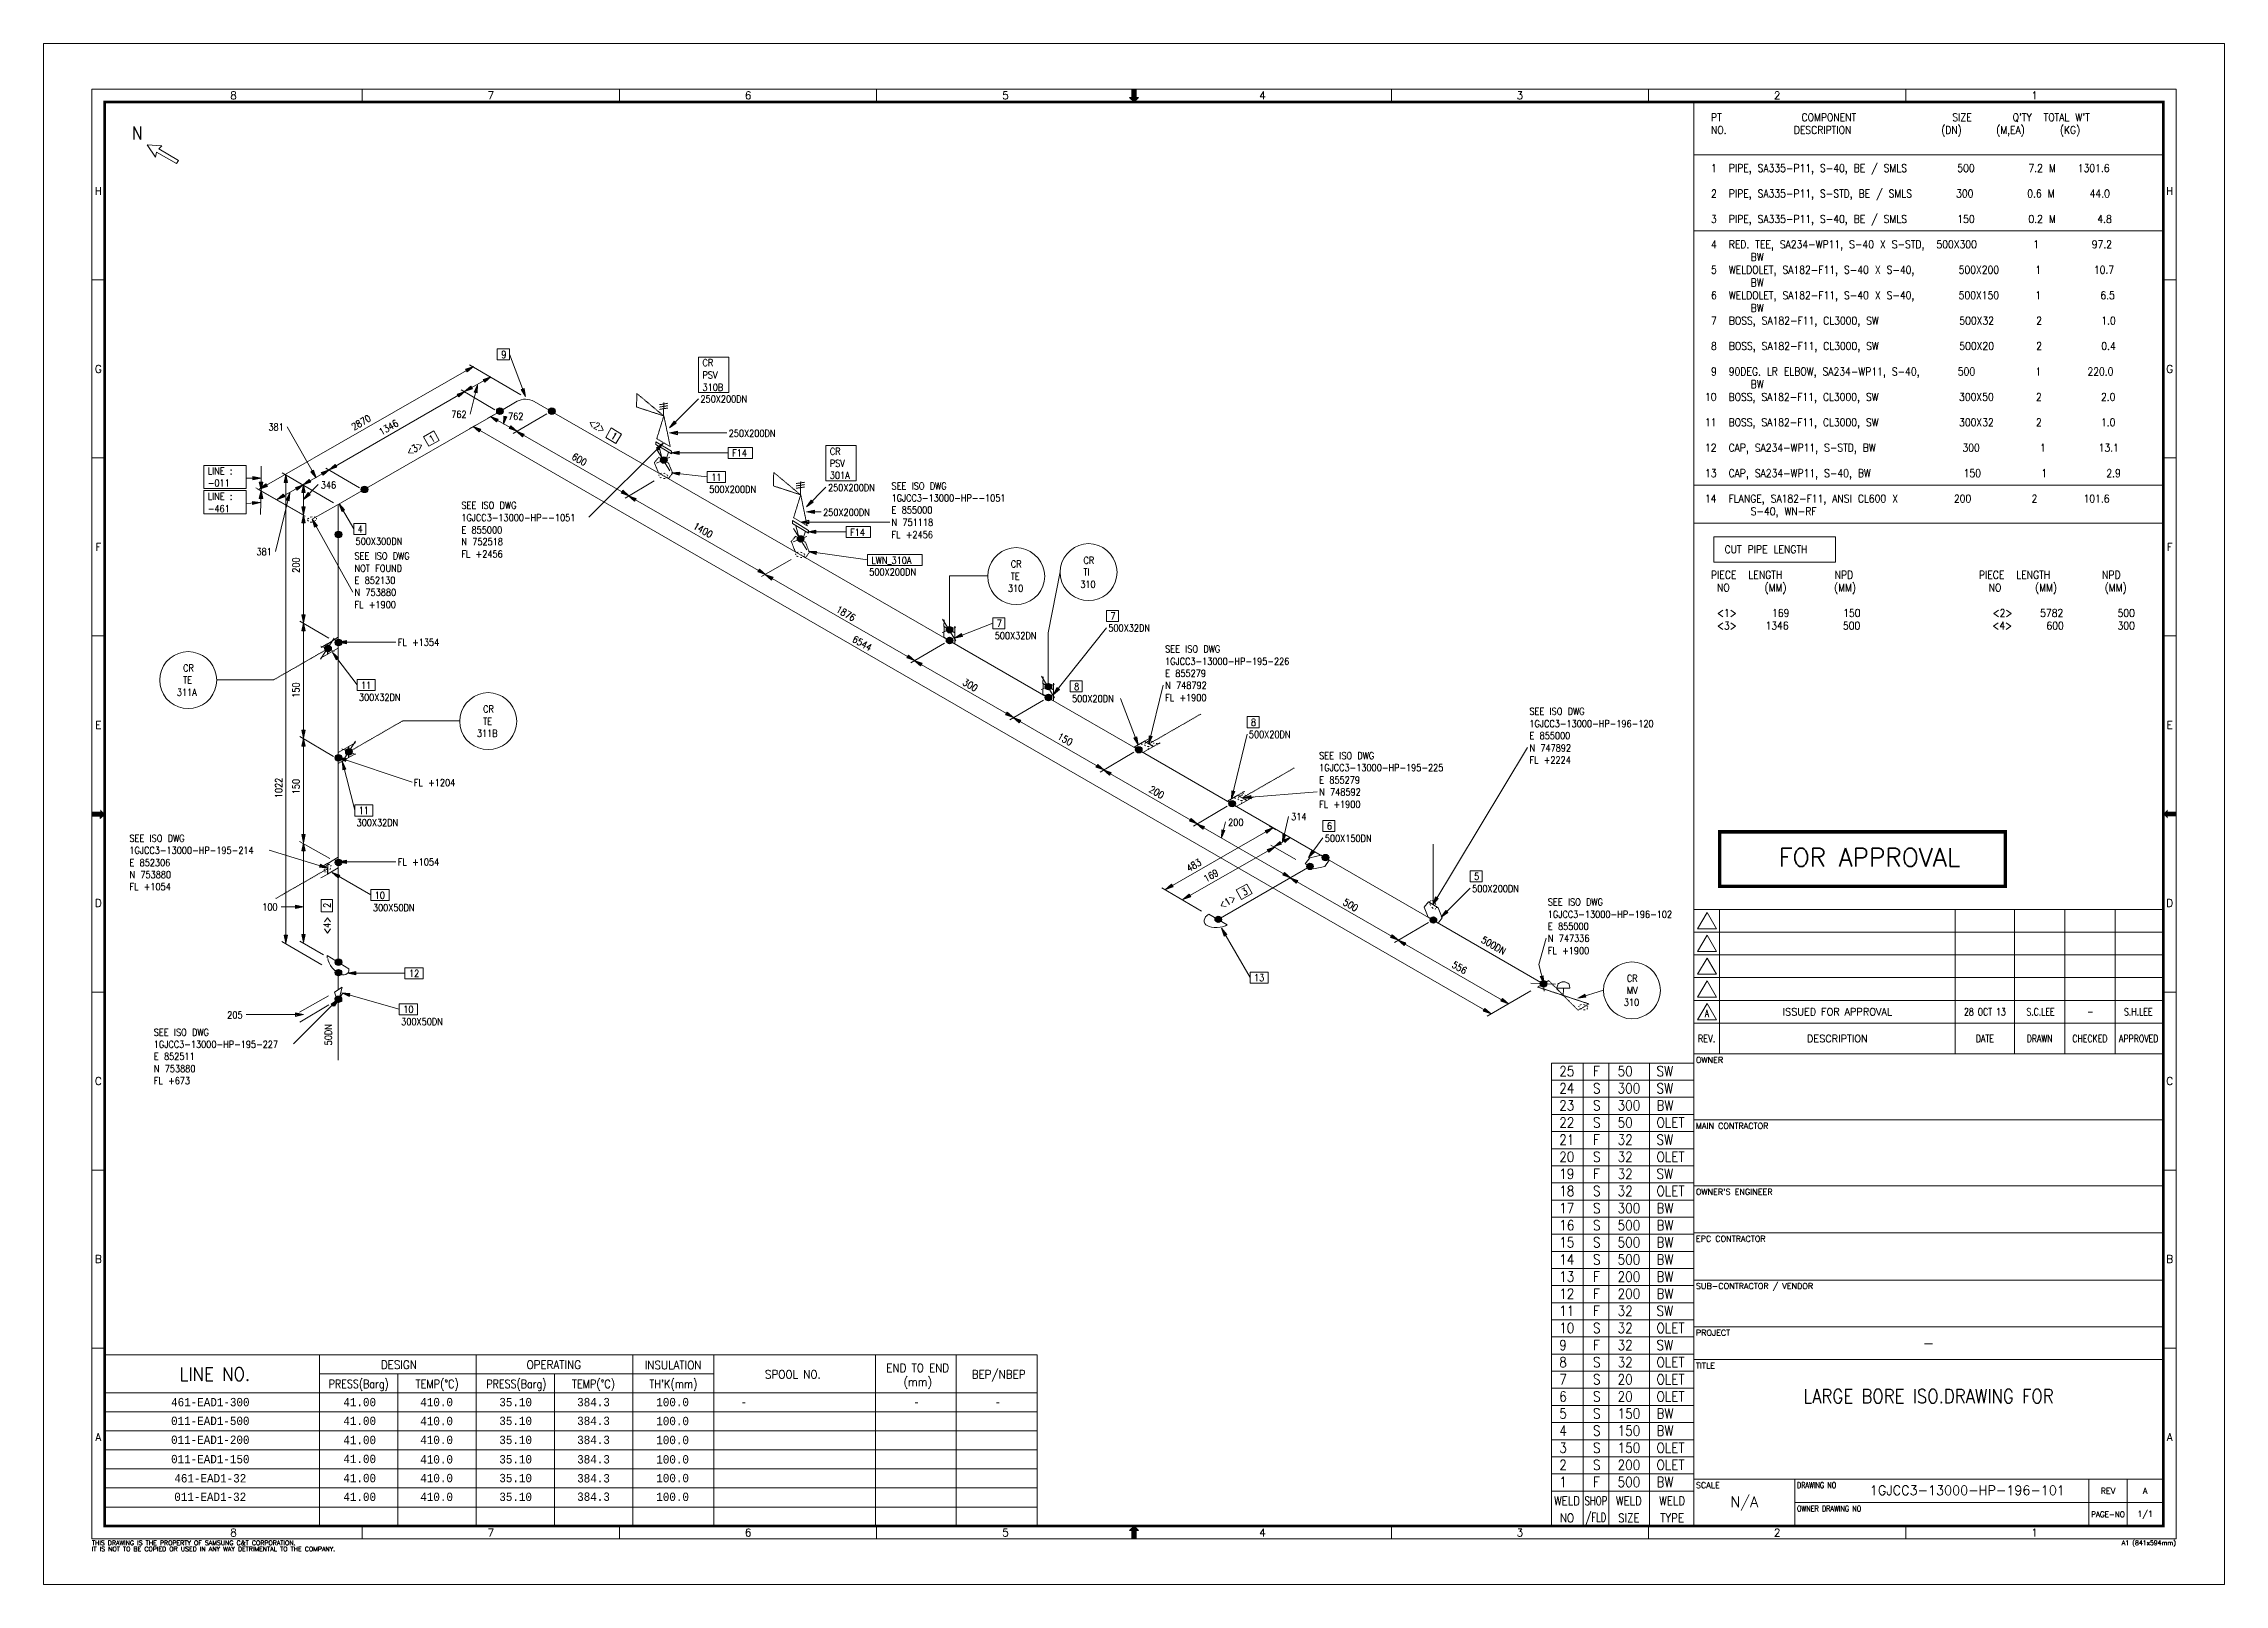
# Model space of a CAD drawing. Extents: x 0 to 841, y 0 to 594.
import ezdxf
from ezdxf.enums import TextEntityAlignment as Align

# ---------------------------------------------------------------- set-up
doc = ezdxf.new("R2010")
doc.units = 0
doc.header["$MEASUREMENT"] = 0
doc.linetypes.add('HIDDEN', pattern=[0.375, 0.25, -0.125])
doc.layers.get('0').update_dxf_attribs({"lineweight": 5})
for name, color, linetype, lineweight in [('1', 7, 'Continuous', 5), ('3', 7, 'Continuous', 5), ('4', 7, 'Continuous', 5), ('EMB', 7, 'Continuous', 5), ('P', 7, 'Continuous', 5), ('SYM', 7, 'Continuous', 5), ('T-TEXT1', 7, 'Continuous', 5), ('TB-TEXT', 7, 'Continuous', 5), ('TEXT', 7, 'Continuous', 5)]:
    doc.layers.add(name, color=color, linetype=linetype, lineweight=lineweight)
doc.styles.add('MONOTXT', font='MONOTXT')
doc.styles.add('ROMANS', font='ROMANS')
doc.styles.add('TXT', font='txt.shx')

msp = doc.modelspace()

# ---------------------------------------------------------------- texts
at = {"color": 2, "linetype": 'Continuous', "lineweight": 0, "style": 'MONOTXT'}
for s, height, width, p in [('461-EAD1-300', 3.2375, 0.899599, (64.29, 70.26)), ('41.00', 3.238, 0.899599, (121.9, 70.26)), ('410.0', 3.238, 0.899599, (151.56, 70.26)), ('35.10', 3.238, 0.899599, (182.04, 70.26)), ('384.3', 3.238, 0.899599, (212.07, 70.26)), ('100.0', 3.238, 0.899599, (242.57, 70.26)), ('-', 3.24, 0.901042, (336.68, 70.28)), ('-', 3.24, 0.901042, (367.93, 70.28)), ('011-EAD1-500', 3.2375, 0.899599, (64.28, 63.04)), ('41.00', 3.238, 0.899599, (121.9, 63.04)), ('410.0', 3.238, 0.899599, (151.56, 62.98)), ('35.10', 3.238, 0.899599, (182.04, 63.04)), ('384.3', 3.238, 0.899599, (212.07, 63.04)), ('100.0', 3.238, 0.899599, (242.57, 62.98)), ('011-EAD1-200', 3.2375, 0.899599, (64.28, 55.74)), ('41.00', 3.238, 0.899599, (121.9, 55.67)), ('410.0', 3.238, 0.899599, (151.56, 55.71)), ('35.10', 3.238, 0.899599, (182.04, 55.71)), ('384.3', 3.238, 0.899599, (212.07, 55.71)), ('100.0', 3.238, 0.899599, (242.57, 55.67)), ('011-EAD1-150', 3.2375, 0.899599, (64.28, 48.29)), ('461-EAD1-32', 3.2375, 0.899599, (64.29, 40.91)), ('41.00', 3.238, 0.899599, (121.9, 48.36)), ('41.00', 3.238, 0.899599, (121.9, 40.98)), ('410.0', 3.238, 0.899599, (151.56, 48.2)), ('410.0', 3.238, 0.899599, (151.56, 40.99)), ('35.10', 3.238, 0.899599, (182.04, 48.23)), ('35.10', 3.238, 0.899599, (182.04, 40.98)), ('384.3', 3.238, 0.899599, (212.07, 48.23)), ('384.3', 3.238, 0.899599, (212.07, 40.91)), ('100.0', 3.238, 0.899599, (242.57, 48.2)), ('011-EAD1-32', 3.2375, 0.899599, (64.26, 33.75)), ('41.00', 3.238, 0.899599, (121.9, 33.75)), ('410.0', 3.238, 0.899599, (151.56, 33.75)), ('35.10', 3.238, 0.899599, (182.04, 33.75)), ('384.3', 3.238, 0.899599, (212.07, 33.8))]:
    msp.add_text(s, height=height, dxfattribs=dict(at, width=width)).set_placement(p, align=Align.MIDDLE)
at = {"color": 2, "linetype": 'Continuous', "lineweight": 0, "style": 'MONOTXT', "width": 0.901042}
msp.add_text('-', height=3.24, dxfattribs=at).set_placement((268.77, 70.26), align=Align.MIDDLE_LEFT)
at = {"layer": '3', "color": 2, "linetype": 'Continuous', "lineweight": 0, "style": 'TXT', "width": 0.851861}
for s, p in [('9', (176.5, 472.8)), ('CR', (254.1, 469.6)), ('310B', (254.1, 460.2)), ('PSV', (254.1, 464.9)), ('250X200DN', (253.3, 455.6)), ('381', (86.7, 444.8)), ('762', (157.2, 449.7)), ('762', (179.1, 448.9)), ('250X200DN', (264.2, 442.4)), ('CR', (303.2, 435.5)), ('LINE :', (63.3, 427.9)), ('PSV', (303.2, 430.9)), ('-011', (63.3, 423.2)), ('LINE :', (63.3, 418.1)), ('346', (106.9, 422.5)), ('500X200DN', (256.7, 420.8)), ('11', (257.5, 425.5)), ('250X200DN', (302.5, 421.5)), ('301A', (303.2, 426.2)), ('-461', (63.3, 413.4)), ('250X200DN', (300.6, 412)), ('E 855000', (327, 412.8)), ('4', (121.1, 405.5)), ('E 855000', (161.1, 405.2)), ('N 751118', (327, 408.1)), ('381', (82.1, 396.8)), ('500X300DN', (120.3, 400.8)), ('N 752518', (161.1, 400.6)), ('LWN_310A', (319.2, 393.5)), ('CR', (401, 393.5)), ('E 852130', (119.9, 385.7)), ('500X200DN', (318.4, 388.9)), ('TE', (373, 387.3)), ('CR', (373, 392)), ('310', (399.8, 384.2)), ('TI', (401, 388.9)), ('N 753880', (119.9, 381.1)), ('310', (371.9, 382.6)), ('7', (367.6, 369.1)), ('7', (411.4, 372)), ('500X32DN', (366.8, 364.4)), ('500X32DN', (410.6, 367.3)), ('CR', (53.8, 351.9)), ('311A', (51.4, 342.6)), ('TE', (53.8, 347.3)), ('11', (122.4, 345.3)), ('8', (397.4, 344.8)), ('E 855279', (432.5, 349.9)), ('N 748792', (432.5, 345.2)), ('300X32DN', (121.6, 340.6)), ('CR', (169.5, 336.1)), ('500X20DN', (396.6, 340.1)), ('311B', (167.1, 326.7)), ('TE', (169.5, 331.4)), ('500X20DN', (464.8, 326.3)), ('8', (465.6, 331)), ('E 855000', (573, 325.8)), ('N 747892', (573, 321.1)), ('E 855279', (491.9, 308.8)), ('N 748592', (491.9, 304.1)), ('300X32DN', (120.7, 292.3)), ('11', (121.5, 297)), ('200', (456.8, 292.5)), ('314', (481.1, 294.6)), ('500X150DN', (494.1, 286.3)), ('6', (494.9, 291)), ('E 852306', (33.1, 276.9)), ('N 753880', (33.1, 272.3)), ('500X200DN', (550.9, 266.9)), ('5', (551.7, 271.6)), ('100', (84.3, 259.8)), ('300X50DN', (127, 259.6)), ('10', (127.7, 264.3)), ('E 855000', (580.1, 252.4)), ('N 747336', (580.1, 247.7)), ('12', (140.9, 234.2)), ('13', (466.8, 232.5)), ('CR', (610.6, 232.3)), ('MV', (610.6, 227.7)), ('205', (70.8, 218.2)), ('10', (138.7, 220.3)), ('310', (609.4, 223)), ('300X50DN', (137.9, 215.6)), ('E 852511', (42.5, 202.2)), ('N 753880', (42.5, 197.5))]:
    msp.add_text(s, height=2.7, dxfattribs=at).set_placement(p)
for s, rotation, p in [('2870', 30, (119.7, 444.8)), ('1346', 30, (130.3, 442.9)), ('1', 30, (149.6, 440.1)), ('1', 330, (218.5, 442)), ('600', 330, (203.4, 434)), ('1400', 330, (250.2, 407.2)), ('200', 90, (98.7, 390)), ('1876', 330, (305.3, 375.1)), ('6544', 330, (311.6, 363.6)), ('150', 90, (98.7, 341.8)), ('300', 330, (354.1, 347)), ('150', 330, (390.7, 326.1)), ('1022', 90, (92, 303.1)), ('150', 90, (98.7, 304.6)), ('200', 330, (426, 305.7)), ('483', 30, (441.7, 274.6)), ('169', 30, (448.3, 270.6)), ('2', 90, (110.6, 260.8)), ('3', 30, (463, 265.4)), ('500', 330, (500.8, 262.2)), ('500DN', 330, (554.1, 247.7)), ('556', 330, (542.8, 238.1)), ('50DN', 90, (111.1, 207.8))]:
    msp.add_text(s, height=2.7, rotation=rotation, dxfattribs=at).set_placement(p)
at = {"layer": '4', "color": 2, "linetype": 'Continuous', "lineweight": 0, "style": 'TXT', "width": 0.859991}
msp.add_text('N', height=5, dxfattribs=at).set_placement((34, 557))
at = {"layer": 'EMB', "color": 2, "linetype": 'Continuous', "lineweight": 0, "style": 'TXT', "width": 0.866675}
for s, p in [(" PT            COMPONENT              SIZE      Q'TY  TOTAL W'T", (640.7, 564.1)), (' 1  PIPE, SA335-P11, S-40, BE / SMLS     500        7.2 M   1301.6', (640.7, 544.5)), (' 2  PIPE, SA335-P11, S-STD, BE / SMLS    300        0.6 M     44.0', (640.7, 534.7)), (' 3  PIPE, SA335-P11, S-40, BE / SMLS     150        0.2 M      4.8', (640.7, 524.9)), (' 4  RED. TEE, SA234-WP11, S-40 X S-STD,  500X300     1        97.2', (640.7, 515.1)), ('       BW', (640.7, 510.2)), ('       BW', (640.7, 500.4)), ('       BW', (640.7, 490.6)), ('       BW', (640.7, 461.2)), ('12  CAP, SA234-WP11, S-STD, BW           300         1        13.1', (640.7, 436.7)), ('13  CAP, SA234-WP11, S-40, BW            150         1         2.9', (640.7, 426.9)), ('  NO     (MM)       (MM)                    NO     (MM)       (MM)', (640.7, 382.8))]:
    msp.add_text(s, height=3, dxfattribs=at).set_placement(p)
at = {"layer": 'EMB', "color": 2, "linetype": 'Continuous', "lineweight": 0, "style": 'MONOTXT', "width": 0.899599}
for p in [(242.57, 40.98), (242.57, 33.75)]:
    msp.add_text('100.0', height=3.238, dxfattribs=at).set_placement(p, align=Align.MIDDLE)
at = {"layer": 'FLAN', "color": 2, "linetype": 'Continuous', "lineweight": 0}
for s, height, style, width, p in [(' NO.          DESCRIPTION             (DN)     (M,EA)     (KG)', 3, 'TXT', 0.866675, (640.7, 559.2)), (' 5  WELDOLET, SA182-F11, S-40 X S-40,    500X200     1        10.7', 3, 'TXT', 0.866675, (640.7, 505.3)), (' 6  WELDOLET, SA182-F11, S-40 X S-40,    500X150     1         6.5', 3, 'TXT', 0.866675, (640.7, 495.5)), (' 7  BOSS, SA182-F11, CL3000, SW          500X32      2         1.0', 3, 'TXT', 0.866675, (640.7, 485.7)), (' 8  BOSS, SA182-F11, CL3000, SW          500X20      2         0.4', 3, 'TXT', 0.866675, (640.7, 475.9)), (' 9  90DEG. LR ELBOW, SA234-WP11, S-40,   500         1       220.0', 3, 'TXT', 0.866675, (640.7, 466.1)), ('10  BOSS, SA182-F11, CL3000, SW          300X50      2         2.0', 3, 'TXT', 0.866675, (640.7, 456.3)), ('11  BOSS, SA182-F11, CL3000, SW          300X32      2         1.0', 3, 'TXT', 0.866675, (640.7, 446.5)), ('F14', 2.7, 'TXT', 0.851861, (265.5, 434.8)), ('SEE ISO DWG', 2.7, 'TXT', 0.851861, (327, 422.1)), ('SEE ISO DWG', 2.7, 'TXT', 0.851861, (161.1, 414.6)), ('1GJCC3-13000-HP--1051', 2.7, 'TXT', 0.851861, (161.1, 409.9)), ('1GJCC3-13000-HP--1051', 2.7, 'TXT', 0.851861, (327, 417.5)), ('14  FLANGE, SA182-F11, ANSI CL600 X      200         2       101.6', 3, 'TXT', 0.866675, (640.7, 417.1)), ('       S-40, WN-RF', 3, 'TXT', 0.866675, (640.7, 412.2)), ('F14', 2.7, 'TXT', 0.851861, (311, 404.3)), ('FL +2456', 2.7, 'TXT', 0.851861, (327, 403.4)), ('SEE ISO DWG', 2.7, 'TXT', 0.851861, (119.9, 395.1)), ('FL +2456', 2.7, 'TXT', 0.851861, (161.1, 395.9)), ('   CUT PIPE LENGTH', 3, 'TXT', 0.866675, (640.7, 397.5)), ('NOT FOUND', 2.7, 'TXT', 0.851861, (119.9, 390.4)), (' PIECE  LENGTH       NPD                   PIECE  LENGTH       NPD', 3, 'TXT', 0.866675, (640.7, 387.7)), ('FL +1900', 2.7, 'TXT', 0.851861, (119.9, 376.4)), ('FL +1354', 2.7, 'TXT', 0.851861, (136.6, 361.8)), ('SEE ISO DWG', 2.7, 'TXT', 0.851861, (432.5, 359.2)), ('1GJCC3-13000-HP-195-226', 2.7, 'TXT', 0.851861, (432.5, 354.5)), ('FL +1900', 2.7, 'TXT', 0.851861, (432.5, 340.5)), ('SEE ISO DWG', 2.7, 'TXT', 0.851861, (573, 335.2)), ('1GJCC3-13000-HP-196-120', 2.7, 'TXT', 0.851861, (573, 330.5)), ('SEE ISO DWG', 2.7, 'TXT', 0.851861, (491.9, 318.1)), ('1GJCC3-13000-HP-195-225', 2.7, 'TXT', 0.851861, (491.9, 313.5)), ('FL +2224', 2.7, 'TXT', 0.851861, (573, 316.5)), ('FL +1204', 2.7, 'TXT', 0.851861, (142.8, 307.7)), ('FL +1900', 2.7, 'TXT', 0.851861, (491.9, 299.4)), ('SEE ISO DWG', 2.7, 'TXT', 0.851861, (33.1, 286.3)), ('1GJCC3-13000-HP-195-214', 2.7, 'TXT', 0.851861, (33.1, 281.6)), ('FL +1054', 2.7, 'TXT', 0.851861, (136.6, 277.1)), ('FL +1054', 2.7, 'TXT', 0.851861, (33.1, 267.6)), ('SEE ISO DWG', 2.7, 'TXT', 0.851861, (580.1, 261.7)), ('1GJCC3-13000-HP-196-102', 2.7, 'TXT', 0.851861, (580.1, 257)), ('FL +1900', 2.7, 'TXT', 0.851861, (580.1, 243)), ('SEE ISO DWG', 2.7, 'TXT', 0.851861, (42.5, 211.5)), ('1GJCC3-13000-HP-195-227', 2.7, 'TXT', 0.851861, (42.5, 206.9)), ('FL +673', 2.7, 'TXT', 0.851861, (42.5, 192.8)), ('F', 3.9, 'TXT', 0.871788, (597.5, 195.9)), ('F', 3.9, 'TXT', 0.871788, (597.5, 169.5)), ('F', 3.9, 'TXT', 0.871788, (597.5, 156.3)), ('F', 3.9, 'TXT', 0.871788, (597.5, 116.7)), ('F', 3.9, 'TXT', 0.871788, (597.5, 110.1)), ('F', 3.9, 'TXT', 0.871788, (597.5, 103.5)), ('F', 3.9, 'TXT', 0.871788, (597.5, 90.3)), ('F', 3.9, 'TXT', 0.871788, (597.5, 37.5)), ('DRAWING NO', 2.263, 'ROMANS', 0.799993, (676.18, 37.12)), ('OWNER DRAWING NO', 2.263, 'ROMANS', 0.799993, (676.18, 28.07))]:
    msp.add_text(s, height=height, dxfattribs=dict(at, style=style, width=width)).set_placement(p)
at = {"layer": 'FLAN', "color": 2, "linetype": 'Continuous', "lineweight": 0, "style": 'ROMANS'}
for s, height, p in [('G', 2.97, (21.1, 468.57)), ('G', 2.97, (819.9, 468.57)), ('F', 2.97, (21.1, 399.95)), ('F', 2.97, (819.9, 399.95)), ('FOR APPROVAL', 7.0124, (704.09, 280.32)), ('ISSUED FOR APPROVAL', 2.7431, (691.75, 220.74))]:
    msp.add_text(s, height=height, dxfattribs=at).set_placement(p, align=Align.MIDDLE)
msp.add_text("OWNER'S ENGINEER", height=2.263, dxfattribs=at).set_placement((637.21, 150.2))
for s, width, p in [('DESIGN', 0.9, (137, 83.06)), ('OPERATING', 0.9, (196.74, 83.06)), ('PRESS(Barg)', 0.83, (121.51, 75.67)), ('PRESS(Barg)', 0.83, (182.31, 75.67))]:
    msp.add_text(s, height=3.24, dxfattribs=dict(at, width=width)).set_placement(p, align=Align.CENTER)
for s, height, width, p in [('LARGE BORE ISO.DRAWING FOR', 5.4863, 0.849993, (726.9, 72.55)), ('/FLD', 3.36, 0.714308, (598.64, 25.61)), ('PAGE-NO', 2.263, 0.900013, (796.11, 27))]:
    msp.add_text(s, height=height, dxfattribs=dict(at, width=width)).set_placement(p, align=Align.MIDDLE)
for s, height, p in [('1GJCC3-13000-HP-196-101', 3.6125, (704.27, 36.26)), ('THIS DRAWING IS THE PROPERTY OF SAMSUNG C&T CORPORATION.', 1.75, (18.61, 16.01))]:
    msp.add_text(s, height=height, dxfattribs=at).set_placement(p, align=Align.MIDDLE_LEFT)
at = {"layer": 'itemno', "color": 2, "linetype": 'Continuous', "lineweight": 0, "style": 'TXT', "width": 0.851861}
for s, rotation, p in [('<2>', 330, (209.8, 447.1)), ('<3>', 30, (140.9, 435.1)), ('<1>', 30, (454.3, 260.4)), ('<4>', 90, (110.6, 250.7))]:
    msp.add_text(s, height=2.7, rotation=rotation, dxfattribs=at).set_placement(p)
at = {"layer": 'itemno', "color": 2, "linetype": 'Continuous', "lineweight": 0, "style": 'TXT', "width": 0.866675}
for s, p in [('  <1>     169        150                    <2>    5782        500', (640.7, 373)), ('  <3>    1346        500                    <4>     600        300', (640.7, 368.1))]:
    msp.add_text(s, height=3, dxfattribs=at).set_placement(p)
at = {"layer": 'SYM', "color": 2, "linetype": 'Continuous', "lineweight": 0, "style": 'TXT', "width": 0.871788}
for s, p in [('25', (584.5, 195.9)), ('50', (607, 195.9)), ('SW', (622, 195.9)), ('24', (584.5, 189.3)), ('23', (584.5, 182.7)), ('S', (597.5, 189.3)), ('S', (597.5, 182.7)), ('300', (607, 189.3)), ('300', (607, 182.7)), ('SW', (622, 189.3)), ('BW', (622, 182.7)), ('22', (584.5, 176.1)), ('S', (597.5, 176.1)), ('50', (607, 176.1)), ('OLET', (622, 176.1)), ('21', (584.5, 169.5)), ('32', (607, 169.5)), ('SW', (622, 169.5)), ('20', (584.5, 162.9)), ('19', (584.5, 156.3)), ('S', (597.5, 162.9)), ('32', (607, 162.9)), ('32', (607, 156.3)), ('OLET', (622, 162.9)), ('SW', (622, 156.3)), ('18', (584.5, 149.7)), ('S', (597.5, 149.7)), ('32', (607, 149.7)), ('OLET', (622, 149.7)), ('17', (584.5, 143.1)), ('S', (597.5, 143.1)), ('300', (607, 143.1)), ('BW', (622, 143.1)), ('16', (584.5, 136.5)), ('S', (597.5, 136.5)), ('500', (607, 136.5)), ('BW', (622, 136.5)), ('15', (584.5, 129.9)), ('14', (584.5, 123.3)), ('S', (597.5, 129.9)), ('S', (597.5, 123.3)), ('500', (607, 129.9)), ('500', (607, 123.3)), ('BW', (622, 129.9)), ('BW', (622, 123.3)), ('13', (584.5, 116.7)), ('200', (607, 116.7)), ('BW', (622, 116.7)), ('12', (584.5, 110.1)), ('200', (607, 110.1)), ('BW', (622, 110.1)), ('11', (584.5, 103.5)), ('32', (607, 103.5)), ('SW', (622, 103.5)), ('9', (584.5, 90.3)), ('10', (584.5, 96.9)), ('S', (597.5, 96.9)), ('32', (607, 96.9)), ('32', (607, 90.3)), ('OLET', (622, 96.9)), ('SW', (622, 90.3)), ('8', (584.5, 83.7)), ('S', (597.5, 83.7)), ('32', (607, 83.7)), ('OLET', (622, 83.7)), ('7', (584.5, 77.1)), ('S', (597.5, 77.1)), ('20', (607, 77.1)), ('OLET', (622, 77.1)), ('5', (584.5, 63.9)), ('6', (584.5, 70.5)), ('S', (597.5, 70.5)), ('S', (597.5, 63.9)), ('20', (607, 70.5)), ('150', (607, 63.9)), ('OLET', (622, 70.5)), ('BW', (622, 63.9)), ('4', (584.5, 57.3)), ('S', (597.5, 57.3)), ('150', (607, 57.3)), ('BW', (622, 57.3)), ('3', (584.5, 50.7)), ('S', (597.5, 50.7)), ('150', (607, 50.7)), ('OLET', (622, 50.7)), ('2', (584.5, 44.1)), ('S', (597.5, 44.1)), ('200', (607, 44.1)), ('OLET', (622, 44.1)), ('1', (584.5, 37.5)), ('500', (607, 37.5)), ('BW', (622, 37.5))]:
    msp.add_text(s, height=3.9, dxfattribs=at).set_placement(p)
at = {"layer": 'T-TEXT1', "color": 2, "linetype": 'Continuous', "lineweight": 0, "style": 'ROMANS'}
for s, height, p in [('8', 2.97, (73.19, 574.01)), ('7', 2.97, (172.43, 574.01)), ('6', 2.97, (271.65, 574.01)), ('5', 2.97, (370.89, 574.01)), ('4', 2.97, (470.11, 574.01)), ('3', 2.97, (569.35, 574.01)), ('2', 2.97, (668.58, 574.01)), ('1', 2.97, (767.81, 574.01)), ('H', 2.97, (21.1, 537.21)), ('H', 2.97, (819.9, 537.21)), ('E', 2.97, (21.1, 331.31)), ('E', 2.97, (819.9, 331.31)), ('D', 2.97, (21.1, 262.69)), ('D', 2.97, (819.9, 262.69)), ('DESCRIPTION', 2.7431, (691.75, 210.43)), ('C', 2.97, (21.1, 194.05)), ('C', 2.97, (819.9, 194.05)), ('B', 2.97, (21.1, 125.42)), ('B', 2.97, (819.9, 125.42)), ('-', 4.02, (726.91, 93)), ('A', 2.97, (21.1, 56.79)), ('A', 2.97, (819.9, 56.79)), ('N/A', 4.023, (655.85, 31.52)), ('REV', 2.263, (796.11, 36.05)), ('A', 2.26, (810.45, 36.05)), ('1/1', 2.263, (810.45, 27)), ('8', 2.97, (73.19, 19.99)), ('7', 2.97, (172.43, 19.99)), ('6', 2.97, (271.65, 19.99)), ('5', 2.97, (370.89, 19.99)), ('4', 2.97, (470.11, 19.99)), ('3', 2.97, (569.35, 19.99)), ('2', 2.97, (668.58, 19.99)), ('1', 2.97, (767.81, 19.99))]:
    msp.add_text(s, height=height, dxfattribs=at).set_placement(p, align=Align.MIDDLE)
for s, height, width, p in [('A', 2.74, 0.800027, (641.46, 220.1)), ('S.C.LEE', 2.743, 0.800027, (770.09, 220.74)), ('-', 2.74, 0.800027, (789.25, 220.74)), ('S.H.LEE', 2.743, 0.800027, (807.78, 220.74)), ('REV.', 2.743, 0.850007, (641.33, 210.43)), ('DATE', 2.743, 0.800027, (748.65, 210.43)), ('DRAWN', 2.743, 0.800027, (769.76, 210.43)), ('CHECKED', 2.743, 0.800027, (789.14, 210.43)), ('APPROVED', 2.743, 0.800027, (807.96, 210.43)), ('WELD', 3.36, 0.857143, (587.48, 32.21)), ('SHOP', 3.36, 0.714308, (598.62, 32.21)), ('WELD', 3.36, 0.857143, (611.35, 32.21)), ('WELD', 3.36, 0.857143, (628.04, 32.21)), ('NO', 3.36, 0.857143, (587.48, 25.61)), ('SIZE', 3.36, 0.857143, (611.36, 25.61)), ('TYPE', 3.36, 0.857143, (628.04, 25.61))]:
    msp.add_text(s, height=height, dxfattribs=dict(at, width=width)).set_placement(p, align=Align.MIDDLE)
for s, p in [('OWNER', (637.21, 201.05)), ('MAIN CONTRACTOR', (637.21, 175.62)), ('EPC CONTRACTOR', (637.21, 132.1)), ('SUB-CONTRACTOR / VENDOR', (637.21, 113.89)), ('PROJECT', (637.21, 95.89)), ('TITLE', (637.21, 83.21)), ('SCALE', (637.21, 37.12))]:
    msp.add_text(s, height=2.263, dxfattribs=at).set_placement(p)
for s, height, width, p in [('INSULATION', 3.24, 0.9, (242.75, 82.93)), ('END TO END', 3.24, 0.9, (337.09, 81.8)), ('LINE NO.', 5.184, 0.9, (66.03, 78.49)), ('TEMP(%%dC)', 3.24, 0.85, (151.79, 75.67)), ('TEMP(%%dC)', 3.24, 0.85, (212.06, 75.67)), ("TH'K(mm)", 3.24, 0.85, (242.88, 75.67)), ('SPOOL NO.', 3.24, 0.9, (288.95, 79.34)), ('(mm)', 3.24, 0.9, (337.09, 76.41)), ('BEP/NBEP', 3.24, 0.9, (368.29, 79.34))]:
    msp.add_text(s, height=height, dxfattribs=dict(at, width=width)).set_placement(p, align=Align.CENTER)
msp.add_text('A1 (841x594mm)', height=1.75, dxfattribs=at).set_placement((822.34, 16.01), align=Align.MIDDLE_RIGHT)
msp.add_text('IT IS NOT TO BE COPIED OR USED IN ANY WAY DETRIMENTAL TO THE COMPANY.', height=1.75, dxfattribs=at).set_placement((18.61, 13.65), align=Align.MIDDLE_LEFT)
at = {"layer": 'TEXT', "color": 2, "linetype": 'Continuous', "lineweight": 0, "style": 'ROMANS', "width": 0.800027}
msp.add_text('28 OCT 13', height=2.743, dxfattribs=at).set_placement((748.64, 220.74), align=Align.MIDDLE)

# ---------------------------------------------------------------- linework, layer by layer
at = {"layer": '1', "color": 2, "linetype": 'HIDDEN', "lineweight": 0}
for p, q in [((583.55, 229.91), (584.08, 231.6)), ((586.15, 229.91), (583.55, 229.91)), ((584.08, 231.6), (585.64, 232.25)), ((585.64, 232.25), (586.67, 232.25)), ((586.02, 226.93), (586.15, 229.91)), ((588.62, 229.91), (586.15, 229.91)), ((586.67, 232.25), (588.24, 231.6)), ((588.24, 231.6), (588.62, 229.91))]:
    msp.add_line(p, q, dxfattribs=at)
at = {"layer": '3', "color": 2, "linetype": 'Continuous', "lineweight": 0}
for p, q in [((185.89, 457.94), (179.64, 474.31)), ((83.31, 422.19), (165.74, 469.5)), ((162.35, 459.89), (172.49, 465.6)), ((164.3, 470.15), (184.06, 458.59)), ((110.09, 429.73), (162.49, 459.89)), ((161.05, 460.54), (174.05, 452.86)), ((167.29, 462.49), (164.56, 451.18)), ((241.39, 445.84), (252.57, 457.02)), ((105.15, 426.6), (93.97, 446.24)), ((164.3, 445.59), (166.9, 447.01)), ((165.6, 446.36), (558.2, 219.9)), ((171.06, 449.49), (173.66, 450.91)), ((172.36, 450.26), (182.5, 444.54)), ((177.3, 447.27), (178.09, 450.39)), ((181.07, 443.64), (194.07, 451.3)), ((182.38, 444.54), (225.66, 419.71)), ((238.93, 439.99), (210.32, 411.39)), ((241.39, 443.89), (263.49, 443.89)), ((83.84, 421.79), (83.84, 431.15)), ((100.09, 423.88), (110.09, 429.73)), ((108.79, 430.37), (121.79, 422.7)), ((241.91, 436.23), (264.01, 436.23)), ((83.84, 426.48), (78.11, 426.48)), ((81.89, 422.7), (100.34, 412.18)), ((82.4, 422.31), (100.86, 411.79)), ((83.7, 412.44), (83.84, 421.79)), ((94.89, 420.89), (89.42, 398.26)), ((90.08, 418.29), (100.09, 423.88)), ((92.03, 428.55), (111.79, 416.99)), ((93.45, 247.2), (93.45, 427.9)), ((100.21, 412.3), (100.21, 424)), ((100.21, 418.29), (105.94, 424)), ((224.24, 418.8), (235.41, 425.44)), ((242.18, 428.55), (255.95, 426.99)), ((294.18, 415.43), (301.71, 422.96)), ((83.7, 417.11), (78.11, 416.73)), ((100.21, 370.7), (100.21, 412.3)), ((113.99, 416.59), (119.59, 406.97)), ((225.54, 419.71), (278.44, 389.29)), ((294.18, 413.48), (299.89, 413.48)), ((103.59, 410.61), (119.19, 382.54)), ((291.96, 409.57), (326.29, 409.57)), ((294.69, 405.8), (309.51, 405.8)), ((294.95, 398.14), (317.7, 395.01)), ((276.89, 388.51), (288.32, 395.14)), ((278.31, 389.29), (335.9, 356.14)), ((349.29, 388.77), (364.11, 388.77)), ((387.39, 366.8), (392.06, 390.34)), ((98.79, 371.35), (109.96, 364.73)), ((100.21, 326.24), (100.21, 370.7)), ((351.24, 364.85), (366.06, 370.57)), ((113.74, 363.29), (135.84, 363.29)), ((334.48, 355.24), (347.48, 362.9)), ((389.34, 342.89), (409.87, 368.75)), ((111.39, 359.26), (120.89, 346.79)), ((335.77, 356.14), (373.99, 334.18)), ((88.78, 348.74), (66.67, 348.74)), ((426.25, 324.04), (431.71, 346.65)), ((372.56, 333.26), (385.56, 340.94)), ((422.09, 323.64), (415.34, 341.59)), ((138.44, 332.88), (160.54, 332.88)), ((373.86, 334.18), (408.84, 314.02)), ((98.79, 326.89), (111.79, 319.23)), ((100.21, 285.94), (100.21, 326.24)), ((407.4, 313.11), (420.4, 320.79)), ((458.1, 302.84), (464.09, 327.8)), ((535.71, 262.02), (572.24, 322.6)), ((113.74, 318.84), (142.07, 309.21)), ((115.29, 317.14), (119.97, 298.43)), ((408.7, 314.02), (444.84, 293.23)), ((462.52, 303.24), (491.12, 305.57)), ((443.41, 292.31), (456.41, 299.99)), ((477.74, 286.07), (480.07, 296.09)), ((98.65, 286.46), (110.35, 279.84)), ((432.62, 267.88), (474.09, 291.66)), ((444.71, 293.23), (480.85, 272.43)), ((454.2, 287.76), (455.76, 294)), ((472.66, 292.31), (475.26, 290.89)), ((474.74, 284.51), (480.73, 287.89)), ((479.42, 288.54), (482.02, 287.11)), ((487.74, 280.23), (493.34, 287.76)), ((109.58, 276.06), (86.95, 283.09)), ((100.21, 247.46), (100.21, 285.94)), ((113.74, 278.54), (135.84, 278.54)), ((439.39, 263.98), (474.88, 284.39)), ((473.31, 285.04), (482.94, 279.44)), ((111.26, 274.5), (126.21, 265.79)), ((479.42, 271.64), (482.02, 273.07)), ((480.73, 272.43), (522.45, 248.38)), ((100.21, 261.24), (91.64, 261.24)), ((431.19, 268.52), (446.54, 259.55)), ((538.96, 257.21), (550.14, 268.39)), ((454.2, 252.93), (465.25, 233.94)), ((521.02, 247.46), (534.02, 255.14)), ((91.89, 247.85), (107.24, 238.89)), ((98.79, 247.99), (107.89, 242.65)), ((522.33, 248.38), (564.96, 223.8)), ((576.66, 239.01), (579.39, 249.15)), ((117.24, 235.64), (139.34, 235.64)), ((578.49, 231.47), (576.66, 239.01)), ((115.04, 228.09), (137.14, 221.72)), ((556.64, 219.12), (573.54, 228.88)), ((591.61, 226.01), (601.62, 229.14)), ((100.21, 219.64), (78.11, 219.64)), ((113.47, 225.49), (96.31, 208.34)), ((98.65, 220.55), (109.84, 226.93)), ((98.79, 216.79), (109.96, 223.41))]:
    msp.add_line(p, q, dxfattribs=at)
at = {"layer": '3', "color": 2, "linetype": 'HIDDEN', "lineweight": 0}
for p, q in [((228.79, 459.1), (228.65, 453.9)), ((239.05, 450.52), (228.79, 459.1)), ((228.65, 453.9), (239.05, 450.52)), ((236.45, 441.69), (239.19, 450.52)), ((239.19, 450.52), (241.65, 438.69)), ((239.05, 440.12), (236.45, 441.69)), ((241.65, 438.69), (239.05, 440.12)), ((281.56, 428.69), (281.44, 423.49)), ((281.44, 423.49), (291.84, 420.1)), ((291.84, 420.1), (281.56, 428.69)), ((289.24, 411.26), (291.96, 420.1)), ((291.96, 420.1), (294.44, 408.14)), ((291.84, 409.7), (289.24, 411.26)), ((294.44, 408.14), (291.84, 409.7)), ((422.23, 323.9), (422.74, 323.9)), ((423.26, 323.9), (423.79, 323.9)), ((427.16, 326.5), (424.56, 325.07)), ((424.56, 325.07), (427.94, 322.99)), ((424.95, 323.25), (424.56, 323.64)), ((424.69, 324.16), (425.09, 324.55)), ((425.6, 324.94), (426.51, 325.2)), ((426.39, 322.99), (425.6, 322.99)), ((425.99, 322.21), (426.12, 322.48)), ((425.99, 321.69), (425.99, 321.95)), ((426.64, 325.85), (426.51, 325.59)), ((426.64, 326.5), (426.64, 326.24)), ((427.16, 325.07), (427.69, 324.94)), ((427.69, 323.51), (427.16, 323.25)), ((427.94, 322.99), (430.54, 324.43)), ((428.2, 324.43), (428.07, 324.04)), ((429.5, 324.16), (428.99, 324.16)), ((430.54, 324.29), (429.89, 324.16)), ((458.24, 303.1), (458.75, 303.1)), ((459.27, 303.1), (459.79, 303.1)), ((463.18, 305.7), (460.57, 304.27)), ((460.57, 304.27), (463.95, 302.19)), ((460.96, 302.45), (460.57, 302.84)), ((460.7, 303.36), (461.09, 303.75)), ((461.61, 304.14), (462.52, 304.4)), ((462.65, 305.05), (462.52, 304.79)), ((462.65, 305.7), (462.65, 305.44)), ((463.18, 304.27), (463.69, 304.14)), ((463.95, 302.19), (466.55, 303.62)), ((464.21, 303.62), (464.09, 303.24)), ((465.51, 303.36), (464.99, 303.36)), ((466.55, 303.49), (465.9, 303.36)), ((462.39, 302.19), (461.61, 302.19)), ((462, 301.41), (462.14, 301.68)), ((462, 300.89), (462, 301.15)), ((463.69, 302.71), (463.18, 302.45)), ((110.35, 277.62), (109.84, 277.49)), ((108.28, 275.8), (108.14, 275.29)), ((108.28, 274.76), (108.66, 274.64)), ((109.19, 277.1), (108.66, 276.59)), ((109.19, 274.64), (109.84, 274.89)), ((110.35, 275.54), (110.74, 276.19)), ((110.88, 276.84), (110.74, 277.24)), ((534.54, 263.06), (534.8, 263.59)), ((534.8, 261.76), (534.54, 262.41)), ((535.33, 263.59), (535.84, 263.45)), ((535.84, 260.59), (535.33, 261.11)), ((536.49, 262.94), (536.89, 262.15)), ((537.14, 261.5), (537.14, 260.85)), ((536.89, 260.46), (536.49, 260.34))]:
    msp.add_line(p, q, dxfattribs=at)
at = {"layer": '3', "color": 1, "linetype": 'HIDDEN', "lineweight": 0}
for p, q in [((426.25, 324.04), (446.4, 335.6)), ((462.26, 303.24), (482.41, 314.8)), ((535.84, 262.02), (535.84, 285.43)), ((109.58, 275.94), (89.42, 264.36)), ((113.6, 225.49), (113.6, 202.09))]:
    msp.add_line(p, q, dxfattribs=at)
at = {"layer": '4', "color": 2, "linetype": 'HIDDEN', "lineweight": 0}
for p, q in [((235.54, 432.45), (237.24, 434.54)), ((237.1, 428.55), (235.54, 432.45)), ((237.24, 434.54), (241, 432.32)), ((241, 432.32), (242.56, 428.43)), ((239.05, 427.39), (237.1, 428.55)), ((237.24, 427.77), (237.36, 427.39)), ((238.28, 428.43), (237.62, 428.16)), ((237.62, 426.86), (238.28, 426.6)), ((239.7, 428.16), (239.05, 428.43)), ((241, 426.34), (239.05, 427.39)), ((239.05, 426.34), (239.7, 426.34)), ((240.74, 427.39), (240.35, 427.9)), ((240.35, 426.6), (240.61, 426.99)), ((242.56, 428.43), (241, 426.34)), ((288.32, 402.04), (290.01, 404.11)), ((290.01, 404.11), (293.79, 401.77)), ((289.89, 398.14), (288.32, 402.04)), ((291.84, 396.96), (289.89, 398.14)), ((290.01, 397.35), (290.14, 396.96)), ((291.05, 398), (290.4, 397.74)), ((290.4, 396.44), (291.05, 396.19)), ((292.49, 397.74), (291.84, 398)), ((293.79, 395.79), (291.84, 396.96)), ((291.84, 395.93), (292.49, 395.93)), ((293.52, 396.96), (293.14, 397.49)), ((293.14, 396.19), (293.39, 396.57)), ((293.79, 401.77), (295.34, 397.88)), ((295.34, 397.88), (293.79, 395.79))]:
    msp.add_line(p, q, dxfattribs=at)
at = {"layer": 'BLINE', "color": 7, "linetype": 'Continuous', "lineweight": 0}
msp.add_line((636.39, 200.97), (581.51, 200.97), dxfattribs=at)
at = {"layer": 'ELBO', "color": 1, "linetype": 'Continuous', "lineweight": 0}
msp.add_arc((185.78, 450.39), 6.54, 59.03622, 119.24902, dxfattribs=at)
at = {"layer": 'EMB', "color": 2, "linetype": 'Continuous', "lineweight": 0}
for p, q in [((636.39, 551.19), (817.89, 551.19)), ((636.39, 521.79), (817.89, 521.79)), ((636.39, 423.79), (817.89, 423.79)), ((636.39, 409.09), (817.89, 409.09)), ((644.09, 403.89), (691.09, 403.89))]:
    msp.add_line(p, q, dxfattribs=at)
at = {"layer": 'FLAN', "color": 2, "linetype": 'Continuous', "lineweight": 0}
msp.add_lwpolyline([(113.6, 229.26), (112.17, 228.35), (115.16, 230.18), (113.99, 225.75), (113.21, 225.24), (112.17, 228.35)], dxfattribs=at)
at = {"layer": 'P', "color": 7, "linetype": 'Continuous', "lineweight": 0}
for p, q in [((23.57, 88.53), (383.18, 88.53)), ((106.33, 88.53), (106.33, 22.48)), ((166.78, 88.53), (166.78, 22.48)), ((227.21, 88.53), (227.21, 22.48)), ((258.41, 88.53), (258.41, 22.48)), ((320.79, 88.53), (320.79, 22.48)), ((351.98, 88.53), (351.98, 22.48)), ((383.18, 88.53), (383.18, 22.48)), ((106.33, 81.19), (258.41, 81.19)), ((136.56, 81.19), (136.56, 22.48)), ((196.99, 81.19), (196.99, 22.48)), ((23.57, 73.85), (383.18, 73.85)), ((23.57, 66.51), (383.18, 66.51)), ((23.57, 59.19), (383.18, 59.19)), ((23.57, 51.84), (383.18, 51.84)), ((23.57, 44.49), (383.18, 44.49)), ((23.57, 37.16), (383.18, 37.16)), ((23.57, 29.82), (383.18, 29.82))]:
    msp.add_line(p, q, dxfattribs=at)
at = {"layer": 'PIPE', "color": 1, "linetype": 'Continuous', "lineweight": 0}
for p, q in [((182.64, 456.11), (175.88, 452.21)), ((195.89, 452.21), (189.14, 455.99)), ((175.88, 452.21), (123.61, 422.05)), ((239.05, 427.39), (195.89, 452.21)), ((123.61, 422.05), (113.6, 416.34)), ((291.84, 396.96), (239.05, 427.39)), ((113.6, 416.34), (103.59, 410.61)), ((113.6, 416.34), (113.6, 404.64)), ((113.6, 404.64), (113.6, 363.04)), ((349.29, 363.81), (291.84, 396.96)), ((113.6, 363.04), (113.6, 318.57)), ((387.39, 341.84), (349.29, 363.81)), ((422.23, 321.69), (387.39, 341.84)), ((458.24, 300.89), (422.23, 321.69)), ((113.6, 318.57), (113.6, 278.27)), ((494.24, 280.09), (458.24, 300.89)), ((113.6, 278.27), (113.6, 239.79)), ((535.84, 256.04), (494.24, 280.09)), ((488.26, 276.71), (452.9, 256.3)), ((578.35, 231.47), (535.84, 256.04)), ((113.6, 235.76), (113.6, 229.26))]:
    msp.add_line(p, q, dxfattribs=at)
at = {"layer": 'PL16', "color": 7, "linetype": 'Continuous', "lineweight": 0}
for points in [[(448.74, 257.86), (448.09, 257.34), (447.84, 256.69), (447.57, 256.04), (447.57, 255.39), (447.84, 254.74), (448.23, 254.22), (448.74, 253.96), (449.52, 253.57), (450.44, 253.31), (451.48, 253.19), (452.51, 253.19), (453.69, 253.31), (454.59, 253.44), (455.76, 253.84), (456.41, 254.22)], [(109.58, 241.35), (109.7, 240.57), (110.09, 239.66), (110.61, 238.62), (111.26, 237.71), (112.04, 236.94), (112.83, 236.29), (113.6, 235.64), (114.39, 235.24), (115.29, 234.99), (115.94, 234.99), (116.59, 235.11), (117.11, 235.5), (117.64, 235.89), (117.76, 236.68), (117.76, 237.32)]]:
    msp.add_lwpolyline(points, dxfattribs=at)
at = {"layer": 'PL3', "color": 2, "linetype": 'Continuous', "lineweight": 0}
for points in [[(162.88, 468.34), (165.74, 469.5), (163.26, 467.55)], [(162.88, 468.2), (165.74, 469.5), (163.26, 467.69)], [(163, 468.07), (165.74, 469.5), (163.14, 467.81)], [(169.64, 464.44), (172.49, 465.6), (170.03, 463.65)], [(169.64, 464.3), (172.49, 465.6), (170.03, 463.79)], [(169.76, 464.18), (172.49, 465.6), (169.89, 463.91)], [(159.62, 458.71), (162.49, 459.89), (160.01, 457.94)], [(159.62, 458.59), (162.49, 459.89), (160.01, 458.06)], [(159.75, 458.45), (162.49, 459.89), (159.89, 458.19)], [(165.21, 461.05), (162.35, 459.89), (164.82, 461.84)], [(165.21, 461.19), (162.35, 459.89), (164.82, 461.7)], [(165.09, 461.31), (162.35, 459.89), (164.95, 461.57)], [(166.12, 459.62), (167.29, 462.49), (167.04, 459.36)], [(166.25, 459.62), (167.29, 462.49), (166.9, 459.49)], [(166.39, 459.49), (167.29, 462.49), (166.78, 459.49)], [(185.24, 461.05), (185.89, 457.94), (184.32, 460.66)], [(185.1, 460.93), (185.89, 457.94), (184.45, 460.79)], [(184.97, 460.93), (185.89, 457.94), (184.59, 460.79)], [(168.07, 444.41), (165.6, 446.36), (168.46, 445.19)], [(168.07, 444.54), (165.6, 446.36), (168.46, 445.06)], [(168.2, 444.68), (165.6, 446.36), (168.34, 444.94)], [(174.84, 448.31), (172.36, 450.26), (175.22, 449.09)], [(174.84, 448.44), (172.36, 450.26), (175.22, 448.96)], [(174.96, 448.57), (172.36, 450.26), (175.09, 448.84)], [(178.47, 450.14), (177.3, 447.27), (177.56, 450.39)], [(178.34, 450.26), (177.3, 447.27), (177.69, 450.39)], [(178.21, 450.26), (177.3, 447.27), (177.82, 450.26)], [(180.04, 446.49), (182.5, 444.54), (179.64, 445.71)], [(180.04, 446.36), (182.5, 444.54), (179.64, 445.84)], [(179.9, 446.24), (182.5, 444.54), (179.78, 445.98)], [(243.86, 447.79), (241.39, 445.84), (243.34, 448.31)], [(243.86, 447.93), (241.39, 445.84), (243.47, 448.31)], [(243.74, 447.93), (241.39, 445.84), (243.47, 448.19)], [(184.84, 442.59), (182.38, 444.54), (185.24, 443.37)], [(184.84, 442.72), (182.38, 444.54), (185.24, 443.24)], [(184.97, 442.85), (182.38, 444.54), (185.1, 443.11)], [(236.45, 438.04), (238.93, 439.99), (236.97, 437.52)], [(236.59, 438.04), (238.93, 439.99), (236.97, 437.65)], [(236.59, 437.91), (238.93, 439.99), (236.84, 437.65)], [(244.51, 443.37), (241.39, 443.89), (244.51, 444.41)], [(244.51, 443.64), (241.39, 443.89), (244.51, 444.29)], [(244.51, 443.76), (241.39, 443.89), (244.51, 444.02)], [(103.99, 429.46), (105.15, 426.6), (103.2, 429.07)], [(103.85, 429.46), (105.15, 426.6), (103.34, 429.07)], [(103.72, 429.34), (105.15, 426.6), (103.46, 429.2)], [(107.24, 428.55), (110.09, 429.73), (107.62, 427.77)], [(107.24, 428.43), (110.09, 429.73), (107.62, 427.9)], [(107.36, 428.29), (110.09, 429.73), (107.49, 428.04)], [(112.95, 430.89), (110.09, 429.73), (112.56, 431.67)], [(112.95, 431.02), (110.09, 429.73), (112.56, 431.54)], [(112.83, 431.15), (110.09, 429.73), (112.69, 431.41)], [(245.04, 435.7), (241.91, 436.23), (245.04, 436.74)], [(245.04, 435.96), (241.91, 436.23), (245.04, 436.61)], [(245.04, 436.09), (241.91, 436.23), (245.04, 436.35)], [(80.71, 426.99), (83.84, 426.48), (80.71, 425.95)], [(80.71, 426.86), (83.84, 426.48), (80.71, 426.21)], [(80.71, 426.6), (83.84, 426.48), (80.71, 426.34)], [(84.35, 424.91), (83.84, 421.79), (83.31, 424.91)], [(86.18, 423.35), (83.31, 422.19), (85.79, 424.14)], [(86.18, 423.49), (83.31, 422.19), (85.79, 424)], [(86.04, 423.61), (83.31, 422.19), (85.91, 423.88)], [(83.31, 418.67), (83.84, 421.79), (84.35, 418.67)], [(84.23, 424.91), (83.84, 421.79), (83.57, 424.91)], [(83.57, 418.67), (83.84, 421.79), (84.23, 418.67)], [(83.96, 424.91), (83.84, 421.79), (83.7, 424.91)], [(83.7, 418.67), (83.84, 421.79), (83.96, 418.67)], [(92.94, 424.79), (93.45, 427.9), (93.97, 424.79)], [(93.19, 424.79), (93.45, 427.9), (93.84, 424.79)], [(93.33, 424.79), (93.45, 427.9), (93.59, 424.79)], [(93.71, 418.02), (94.89, 420.89), (94.62, 417.76)], [(93.84, 418.02), (94.89, 420.89), (94.49, 417.89)], [(93.97, 417.89), (94.89, 420.89), (94.36, 417.89)], [(97.23, 422.7), (100.09, 423.88), (97.61, 421.93)], [(97.23, 422.57), (100.09, 423.88), (97.61, 422.05)], [(97.35, 422.44), (100.09, 423.88), (97.49, 422.19)], [(99.69, 420.89), (100.21, 424), (100.74, 420.89)], [(99.95, 420.89), (100.21, 424), (100.6, 420.89)], [(102.94, 425.04), (100.09, 423.88), (102.55, 425.82)], [(102.94, 425.18), (100.09, 423.88), (102.55, 425.69)], [(102.81, 425.3), (100.09, 423.88), (102.69, 425.56)], [(100.09, 420.89), (100.21, 424), (100.34, 420.89)], [(102.69, 420.24), (100.21, 418.29), (102.16, 420.75)], [(102.69, 420.36), (100.21, 418.29), (102.29, 420.75)], [(102.55, 420.36), (100.21, 418.29), (102.29, 420.62)], [(223.19, 421.66), (225.66, 419.71), (222.8, 420.89)], [(223.19, 421.54), (225.66, 419.71), (222.8, 421.01)], [(223.06, 421.4), (225.66, 419.71), (222.94, 421.14)], [(245.16, 427.77), (242.18, 428.55), (245.29, 428.69)], [(245.16, 427.9), (242.18, 428.55), (245.29, 428.55)], [(245.16, 428.04), (242.18, 428.55), (245.29, 428.43)], [(80.59, 417.38), (83.7, 417.11), (80.59, 416.46)], [(80.59, 417.24), (83.7, 417.11), (80.59, 416.59)], [(80.59, 417.11), (83.7, 417.11), (80.59, 416.73)], [(92.94, 419.45), (90.08, 418.29), (92.54, 420.24)], [(92.94, 419.59), (90.08, 418.29), (92.54, 420.1)], [(92.8, 419.71), (90.08, 418.29), (92.68, 419.97)], [(100.74, 415.43), (100.21, 412.3), (99.69, 415.43)], [(99.69, 409.19), (100.21, 412.3), (100.74, 409.19)], [(100.6, 415.43), (100.21, 412.3), (99.95, 415.43)], [(99.95, 409.19), (100.21, 412.3), (100.6, 409.19)], [(100.34, 415.43), (100.21, 412.3), (100.09, 415.43)], [(100.09, 409.19), (100.21, 412.3), (100.34, 409.19)], [(115.16, 413.74), (113.99, 416.59), (115.94, 414.12)], [(115.29, 413.74), (113.99, 416.59), (115.81, 414.12)], [(115.42, 413.86), (113.99, 416.59), (115.69, 413.99)], [(228, 417.76), (225.54, 419.71), (228.39, 418.54)], [(228, 417.89), (225.54, 419.71), (228.39, 418.41)], [(228.14, 418.02), (225.54, 419.71), (228.26, 418.29)], [(296.64, 417.38), (294.18, 415.43), (296.12, 417.89)], [(296.64, 417.5), (294.18, 415.43), (296.25, 417.89)], [(296.51, 417.5), (294.18, 415.43), (296.25, 417.76)], [(297.29, 412.95), (294.18, 413.48), (297.29, 413.99)], [(297.29, 413.21), (294.18, 413.48), (297.29, 413.86)], [(297.29, 413.34), (294.18, 413.48), (297.29, 413.6)], [(104.64, 407.75), (103.59, 410.61), (105.54, 408.14)], [(104.76, 407.75), (103.59, 410.61), (105.41, 408.01)], [(104.89, 407.89), (103.59, 410.61), (105.29, 408.01)], [(295.09, 409.05), (291.96, 409.57), (295.09, 410.09)], [(295.09, 409.31), (291.96, 409.57), (295.09, 409.96)], [(295.09, 409.44), (291.96, 409.57), (295.09, 409.7)], [(297.81, 405.29), (294.69, 405.8), (297.81, 406.32)], [(297.81, 405.54), (294.69, 405.8), (297.81, 406.19)], [(297.81, 405.68), (294.69, 405.8), (297.81, 405.94)], [(297.94, 397.23), (294.95, 398.14), (298.07, 398.14)], [(297.94, 397.35), (294.95, 398.14), (298.07, 398)], [(297.94, 397.49), (294.95, 398.14), (298.07, 397.88)], [(275.98, 391.24), (278.44, 389.29), (275.59, 390.46)], [(275.98, 391.11), (278.44, 389.29), (275.59, 390.59)], [(275.84, 390.99), (278.44, 389.29), (275.71, 390.73)], [(280.79, 387.34), (278.31, 389.29), (281.18, 388.12)], [(280.79, 387.48), (278.31, 389.29), (281.18, 387.99)], [(280.91, 387.6), (278.31, 389.29), (281.04, 387.86)], [(100.74, 373.83), (100.21, 370.7), (99.69, 373.83)], [(99.69, 367.59), (100.21, 370.7), (100.74, 367.59)], [(100.6, 373.83), (100.21, 370.7), (99.95, 373.83)], [(99.95, 367.59), (100.21, 370.7), (100.6, 367.59)], [(100.34, 373.83), (100.21, 370.7), (100.09, 373.83)], [(100.09, 367.59), (100.21, 370.7), (100.34, 367.59)], [(116.85, 362.77), (113.74, 363.29), (116.85, 363.81)], [(116.85, 363.04), (113.74, 363.29), (116.85, 363.69)], [(116.85, 363.16), (113.74, 363.29), (116.85, 363.43)], [(354.36, 365.5), (351.24, 364.85), (353.98, 366.41)], [(354.24, 365.64), (351.24, 364.85), (354.1, 366.29)], [(354.24, 365.76), (351.24, 364.85), (354.1, 366.15)], [(112.95, 356.54), (111.39, 359.26), (113.6, 357.05)], [(113.09, 356.66), (111.39, 359.26), (113.47, 357.05)], [(113.21, 356.66), (111.39, 359.26), (113.34, 356.93)], [(333.44, 358.09), (335.9, 356.14), (333.04, 357.31)], [(333.44, 357.96), (335.9, 356.14), (333.04, 357.44)], [(333.3, 357.84), (335.9, 356.14), (333.18, 357.58)], [(338.24, 354.19), (335.77, 356.14), (338.64, 354.98)], [(338.24, 354.32), (335.77, 356.14), (338.64, 354.84)], [(338.38, 354.45), (335.77, 356.14), (338.5, 354.71)], [(391.68, 345.09), (389.34, 342.89), (390.89, 345.61)], [(391.54, 345.23), (389.34, 342.89), (391.02, 345.61)], [(391.41, 345.23), (389.34, 342.89), (391.15, 345.49)], [(100.74, 329.36), (100.21, 326.24), (99.69, 329.36)], [(100.6, 329.36), (100.21, 326.24), (99.95, 329.36)], [(100.34, 329.36), (100.21, 326.24), (100.09, 329.36)], [(371.53, 336.12), (373.99, 334.18), (371.14, 335.34)], [(371.53, 335.99), (373.99, 334.18), (371.14, 335.48)], [(371.39, 335.86), (373.99, 334.18), (371.26, 335.6)], [(376.34, 332.23), (373.86, 334.18), (376.73, 333)], [(376.34, 332.35), (373.86, 334.18), (376.73, 332.88)], [(376.46, 332.49), (373.86, 334.18), (376.59, 332.74)], [(99.69, 323.12), (100.21, 326.24), (100.74, 323.12)], [(99.95, 323.12), (100.21, 326.24), (100.6, 323.12)], [(100.09, 323.12), (100.21, 326.24), (100.34, 323.12)], [(421.44, 326.76), (422.09, 323.64), (420.54, 326.38)], [(421.31, 326.64), (422.09, 323.64), (420.66, 326.5)], [(421.19, 326.64), (422.09, 323.64), (420.79, 326.5)], [(427.43, 326.89), (426.25, 324.04), (426.51, 327.15)], [(427.29, 327.02), (426.25, 324.04), (426.64, 327.15)], [(427.16, 327.02), (426.25, 324.04), (426.77, 327.02)], [(116.46, 317.4), (113.74, 318.84), (116.85, 318.31)], [(116.59, 317.54), (113.74, 318.84), (116.72, 318.19)], [(116.59, 317.66), (113.74, 318.84), (116.72, 318.05)], [(115.55, 314.02), (115.29, 317.14), (116.46, 314.29)], [(115.69, 314.15), (115.29, 317.14), (116.34, 314.29)], [(115.81, 314.15), (115.29, 317.14), (116.2, 314.15)], [(406.36, 315.98), (408.84, 314.02), (405.98, 315.19)], [(406.36, 315.84), (408.84, 314.02), (405.98, 315.32)], [(406.24, 315.71), (408.84, 314.02), (406.1, 315.45)], [(411.17, 312.08), (408.7, 314.02), (411.56, 312.85)], [(411.17, 312.2), (408.7, 314.02), (411.56, 312.73)], [(411.3, 312.34), (408.7, 314.02), (411.44, 312.59)], [(459.27, 305.7), (458.1, 302.84), (458.36, 305.96)], [(459.14, 305.84), (458.1, 302.84), (458.49, 305.96)], [(459.01, 305.84), (458.1, 302.84), (458.62, 305.84)], [(465.64, 302.98), (462.52, 303.24), (465.51, 304.01)], [(465.64, 303.24), (462.52, 303.24), (465.51, 303.89)], [(465.64, 303.36), (462.52, 303.24), (465.51, 303.62)], [(442.38, 295.18), (444.84, 293.23), (441.99, 294.39)], [(442.38, 295.04), (444.84, 293.23), (441.99, 294.53)], [(442.24, 294.91), (444.84, 293.23), (442.11, 294.65)], [(100.74, 289.06), (100.21, 285.94), (99.69, 289.06)], [(100.6, 289.06), (100.21, 285.94), (99.95, 289.06)], [(100.34, 289.06), (100.21, 285.94), (100.09, 289.06)], [(447.19, 291.27), (444.71, 293.23), (447.57, 292.05)], [(447.19, 291.4), (444.71, 293.23), (447.57, 291.93)], [(447.31, 291.54), (444.71, 293.23), (447.44, 291.79)], [(455.37, 290.62), (454.2, 287.76), (454.46, 290.89)], [(455.24, 290.75), (454.2, 287.76), (454.59, 290.89)], [(455.11, 290.75), (454.2, 287.76), (454.73, 290.75)], [(471.24, 290.49), (474.09, 291.66), (471.62, 289.71)], [(471.24, 290.36), (474.09, 291.66), (471.62, 289.84)], [(471.36, 290.24), (474.09, 291.66), (471.49, 289.98)], [(477.34, 285.55), (474.74, 284.51), (476.95, 286.2)], [(477.21, 285.69), (474.74, 284.51), (476.95, 286.07)], [(478.9, 288.94), (477.74, 286.07), (477.99, 289.19)], [(478.77, 289.06), (477.74, 286.07), (478.12, 289.19)], [(478.64, 289.06), (477.74, 286.07), (478.25, 289.06)], [(478.25, 286.85), (480.73, 287.89), (478.64, 286.2)], [(478.25, 286.73), (480.73, 287.89), (478.51, 286.34)], [(478.39, 286.59), (480.73, 287.89), (478.51, 286.46)], [(99.69, 282.82), (100.21, 285.94), (100.74, 282.82)], [(99.95, 282.82), (100.21, 285.94), (100.6, 282.82)], [(100.09, 282.82), (100.21, 285.94), (100.34, 282.82)], [(116.85, 278.01), (113.74, 278.54), (116.85, 279.05)], [(116.85, 278.27), (113.74, 278.54), (116.85, 278.93)], [(116.85, 278.4), (113.74, 278.54), (116.85, 278.66)], [(472.01, 283.21), (474.88, 284.39), (472.4, 282.44)], [(472.01, 283.09), (474.88, 284.39), (472.4, 282.56)], [(472.14, 282.95), (474.88, 284.39), (472.27, 282.69)], [(477.21, 285.81), (474.74, 284.51), (477.09, 285.94)], [(489.95, 282.44), (487.74, 280.23), (489.18, 282.95)], [(489.82, 282.56), (487.74, 280.23), (489.3, 282.95)], [(489.69, 282.56), (487.74, 280.23), (489.44, 282.82)], [(106.84, 277.49), (109.58, 276.06), (106.45, 276.59)], [(106.71, 277.36), (109.58, 276.06), (106.59, 276.71)], [(106.71, 277.24), (109.58, 276.06), (106.59, 276.84)], [(113.74, 272.55), (111.26, 274.5), (114.12, 273.34)], [(113.74, 272.69), (111.26, 274.5), (114.12, 273.2)], [(113.86, 272.81), (111.26, 274.5), (113.99, 273.07)], [(435.49, 269.04), (432.62, 267.88), (435.09, 269.82)], [(435.49, 269.18), (432.62, 267.88), (435.09, 269.69)], [(435.35, 269.3), (432.62, 267.88), (435.23, 269.56)], [(478.39, 274.38), (480.85, 272.43), (477.99, 273.59)], [(478.39, 274.24), (480.85, 272.43), (477.99, 273.73)], [(478.25, 274.11), (480.85, 272.43), (478.12, 273.85)], [(483.19, 270.48), (480.73, 272.43), (483.59, 271.25)], [(483.19, 270.6), (480.73, 272.43), (483.59, 271.12)], [(483.32, 270.74), (480.73, 272.43), (483.45, 270.99)], [(97.09, 261.76), (100.21, 261.24), (97.09, 260.73)], [(97.09, 261.64), (100.21, 261.24), (97.09, 260.99)], [(97.09, 261.38), (100.21, 261.24), (97.09, 261.11)], [(442.24, 265.14), (439.39, 263.98), (441.85, 265.93)], [(442.24, 265.28), (439.39, 263.98), (441.85, 265.79)], [(442.11, 265.4), (439.39, 263.98), (441.99, 265.66)], [(537.66, 264.49), (535.71, 262.02), (536.89, 264.89)], [(537.54, 264.49), (535.71, 262.02), (537.01, 264.89)], [(537.4, 264.62), (535.71, 262.02), (537.14, 264.75)], [(455.37, 250.06), (454.2, 252.93), (456.15, 250.45)], [(455.5, 250.06), (454.2, 252.93), (456.02, 250.45)], [(455.64, 250.19), (454.2, 252.93), (455.89, 250.32)], [(541.44, 259.16), (538.96, 257.21), (540.91, 259.69)], [(541.44, 259.29), (538.96, 257.21), (541.04, 259.69)], [(541.3, 259.29), (538.96, 257.21), (541.04, 259.55)], [(93.97, 250.32), (93.45, 247.2), (92.94, 250.32)], [(93.84, 250.32), (93.45, 247.2), (93.19, 250.32)], [(93.59, 250.32), (93.45, 247.2), (93.33, 250.32)], [(100.74, 250.59), (100.21, 247.46), (99.69, 250.59)], [(100.6, 250.59), (100.21, 247.46), (99.95, 250.59)], [(100.34, 250.59), (100.21, 247.46), (100.09, 250.59)], [(519.99, 250.32), (522.45, 248.38), (519.59, 249.54)], [(519.99, 250.19), (522.45, 248.38), (519.59, 249.68)], [(519.85, 250.06), (522.45, 248.38), (519.73, 249.8)], [(524.79, 246.43), (522.33, 248.38), (525.19, 247.2)], [(524.79, 246.55), (522.33, 248.38), (525.19, 247.07)], [(524.92, 246.69), (522.33, 248.38), (525.05, 246.94)], [(120.36, 235.11), (117.24, 235.64), (120.36, 236.15)], [(120.36, 235.38), (117.24, 235.64), (120.36, 236.03)], [(120.36, 235.5), (117.24, 235.64), (120.36, 235.76)], [(117.89, 226.79), (115.04, 228.09), (118.15, 227.7)], [(118.03, 226.93), (115.04, 228.09), (118.15, 227.57)], [(118.03, 227.05), (115.04, 228.09), (118.03, 227.44)], [(578.23, 234.59), (578.49, 231.47), (577.31, 234.34)], [(578.09, 234.59), (578.49, 231.47), (577.44, 234.46)], [(577.96, 234.46), (578.49, 231.47), (577.58, 234.46)], [(594.74, 226.54), (591.61, 226.01), (594.34, 227.44)], [(594.6, 226.66), (591.61, 226.01), (594.47, 227.31)], [(594.6, 226.79), (591.61, 226.01), (594.47, 227.19)], [(97.09, 220.16), (100.21, 219.64), (97.09, 219.12)], [(97.09, 220.04), (100.21, 219.64), (97.09, 219.39)], [(97.09, 219.78), (100.21, 219.64), (97.09, 219.51)], [(111, 223.54), (113.47, 225.49), (111.53, 223.03)], [(111.14, 223.54), (113.47, 225.49), (111.53, 223.15)], [(111.14, 223.41), (113.47, 225.49), (111.39, 223.15)], [(555.74, 221.85), (558.2, 219.9), (555.34, 221.07)], [(555.74, 221.72), (558.2, 219.9), (555.34, 221.2)], [(555.6, 221.59), (558.2, 219.9), (555.48, 221.34)], [(562.49, 225.75), (564.96, 223.8), (562.1, 224.97)], [(562.49, 225.62), (564.96, 223.8), (562.1, 225.1)], [(562.36, 225.49), (564.96, 223.8), (562.24, 225.24)]]:
    msp.add_lwpolyline(points, dxfattribs=at)
at = {"layer": 'PL3', "color": 7, "linetype": 'Continuous', "lineweight": 0, "const_width": 0.892}
msp.add_lwpolyline([(719.26, 22.48), (817.42, 22.48), (817.42, 129.9)], dxfattribs=at)
at = {"layer": 'PL37', "color": 7, "linetype": 'Continuous', "lineweight": 0}
for points in [[(375.04, 399.69), (376.99, 399.44), (378.8, 398.91), (380.49, 398.14), (382.05, 397.09), (383.49, 395.66), (384.52, 394.1), (385.3, 392.41), (385.82, 390.59), (386.09, 388.64), (385.82, 386.69), (385.3, 384.88), (384.52, 383.19), (383.49, 381.62), (382.05, 380.19), (380.49, 379.15), (378.8, 378.38), (376.99, 377.85), (375.04, 377.73), (373.09, 377.85), (371.26, 378.38), (369.57, 379.15), (368.01, 380.19), (366.59, 381.62), (365.54, 383.19), (364.76, 384.88), (364.24, 386.69), (364.11, 388.64), (364.24, 390.59), (364.76, 392.41), (365.54, 394.1), (366.59, 395.66), (368.01, 397.09), (369.57, 398.14), (371.26, 398.91), (373.09, 399.44), (375.04, 399.69)], [(402.99, 401.25), (404.94, 400.99), (406.75, 400.48), (408.44, 399.69), (410, 398.65), (411.44, 397.23), (412.48, 395.66), (413.25, 393.98), (413.77, 392.15), (414.04, 390.2), (413.77, 388.25), (413.25, 386.44), (412.48, 384.74), (411.44, 383.19), (410, 381.75), (408.44, 380.71), (406.75, 379.94), (404.94, 379.41), (402.99, 379.29), (401.04, 379.41), (399.21, 379.94), (397.52, 380.71), (395.96, 381.75), (394.54, 383.19), (393.49, 384.74), (392.71, 386.44), (392.19, 388.25), (392.06, 390.2), (392.19, 392.15), (392.71, 393.98), (393.49, 395.66), (394.54, 397.23), (395.96, 398.65), (397.52, 399.69), (399.21, 400.48), (401.04, 400.99), (402.99, 401.25)], [(55.75, 359.65), (57.7, 359.39), (59.52, 358.88), (61.21, 358.09), (62.77, 357.05), (64.2, 355.62), (65.24, 354.06), (66.03, 352.38), (66.54, 350.55), (66.8, 348.6), (66.54, 346.65), (66.03, 344.84), (65.24, 343.14), (64.2, 341.59), (62.77, 340.15), (61.21, 339.11), (59.52, 338.34), (57.7, 337.81), (55.75, 337.69), (53.8, 337.81), (51.99, 338.34), (50.29, 339.11), (48.74, 340.15), (47.3, 341.59), (46.26, 343.14), (45.49, 344.84), (44.96, 346.65), (44.84, 348.6), (44.96, 350.55), (45.49, 352.38), (46.26, 354.06), (47.3, 355.62), (48.74, 357.05), (50.29, 358.09), (51.99, 358.88), (53.8, 359.39), (55.75, 359.65)], [(171.45, 343.79), (173.4, 343.54), (175.22, 343.01), (176.91, 342.24), (178.47, 341.19), (179.9, 339.76), (180.94, 338.2), (181.72, 336.51), (182.24, 334.69), (182.5, 332.74), (182.24, 330.79), (181.72, 328.98), (180.94, 327.29), (179.9, 325.73), (178.47, 324.29), (176.91, 323.25), (175.22, 322.48), (173.4, 321.95), (171.45, 321.83), (169.5, 321.95), (167.69, 322.48), (165.99, 323.25), (164.44, 324.29), (163, 325.73), (161.96, 327.29), (161.19, 328.98), (160.66, 330.79), (160.54, 332.74), (160.66, 334.69), (161.19, 336.51), (161.96, 338.2), (163, 339.76), (164.44, 341.19), (165.99, 342.24), (167.69, 343.01), (169.5, 343.54), (171.45, 343.79)], [(612.54, 240.05), (614.49, 239.79), (616.31, 239.28), (618, 238.49), (619.56, 237.45), (620.99, 236.03), (622.04, 234.46), (622.81, 232.78), (623.34, 230.95), (623.59, 229), (623.34, 227.05), (622.81, 225.24), (622.04, 223.54), (620.99, 221.99), (619.56, 220.55), (618, 219.51), (616.31, 218.74), (614.49, 218.21), (612.54, 218.09), (610.59, 218.21), (608.77, 218.74), (607.09, 219.51), (605.52, 220.55), (604.09, 221.99), (603.05, 223.54), (602.27, 225.24), (601.75, 227.05), (601.62, 229), (601.75, 230.95), (602.27, 232.78), (603.05, 234.46), (604.09, 236.03), (605.52, 237.45), (607.09, 238.49), (608.77, 239.28), (610.59, 239.79), (612.54, 240.05)]]:
    msp.add_lwpolyline(points, dxfattribs=at)
at = {"layer": 'PL4', "color": 7, "linetype": 'Continuous', "lineweight": 0}
msp.add_lwpolyline([(18.61, 576.49), (822.39, 576.49), (822.39, 17.51), (18.61, 17.51)], close=True, dxfattribs=at)
for points in [[(162.74, 468.46), (165.74, 469.5), (163.39, 467.42), (162.74, 468.46)], [(169.5, 464.56), (172.49, 465.6), (170.15, 463.52), (169.5, 464.56)], [(159.49, 458.84), (162.49, 459.89), (160.14, 457.8), (159.49, 458.84)], [(165.34, 460.93), (162.35, 459.89), (164.69, 461.96), (165.34, 460.93)], [(165.99, 459.62), (167.29, 462.49), (167.16, 459.36), (165.99, 459.62)], [(185.36, 461.05), (185.89, 457.94), (184.19, 460.66), (185.36, 461.05)], [(167.94, 444.29), (165.6, 446.36), (168.59, 445.32), (167.94, 444.29)], [(174.7, 448.19), (172.36, 450.26), (175.35, 449.23), (174.7, 448.19)], [(178.6, 450.14), (177.3, 447.27), (177.44, 450.39), (178.6, 450.14)], [(180.16, 446.62), (182.5, 444.54), (179.51, 445.59), (180.16, 446.62)], [(243.99, 447.66), (241.39, 445.84), (243.21, 448.44), (243.99, 447.66)], [(184.71, 442.46), (182.38, 444.54), (185.36, 443.5), (184.71, 442.46)], [(236.32, 438.18), (238.93, 439.99), (237.1, 437.39), (236.32, 438.18)], [(237.36, 438.56), (238.54, 433.75), (239.84, 432.98), (241, 436.49)], [(244.51, 443.24), (241.39, 443.89), (244.51, 444.54), (244.51, 443.24)], [(104.11, 429.59), (105.15, 426.6), (103.08, 428.94), (104.11, 429.59)], [(107.1, 428.69), (110.09, 429.73), (107.75, 427.64), (107.1, 428.69)], [(113.09, 430.76), (110.09, 429.73), (112.44, 431.8), (113.09, 430.76)], [(245.04, 435.57), (241.91, 436.23), (245.04, 436.88), (245.04, 435.57)], [(80.71, 427.12), (83.84, 426.48), (80.71, 425.82), (80.71, 427.12)], [(84.49, 424.91), (83.84, 421.79), (83.19, 424.91), (84.49, 424.91)], [(83.19, 418.67), (83.84, 421.79), (84.49, 418.67), (83.19, 418.67)], [(86.3, 423.23), (83.31, 422.19), (85.65, 424.26), (86.3, 423.23)], [(92.8, 424.79), (93.45, 427.9), (94.1, 424.79), (92.8, 424.79)], [(93.59, 418.02), (94.89, 420.89), (94.75, 417.76), (93.59, 418.02)], [(97.09, 422.84), (100.09, 423.88), (97.74, 421.79), (97.09, 422.84)], [(99.56, 420.89), (100.21, 424), (100.86, 420.89), (99.56, 420.89)], [(103.08, 424.91), (100.09, 423.88), (102.42, 425.95), (103.08, 424.91)], [(102.81, 420.1), (100.21, 418.29), (102.04, 420.89), (102.81, 420.1)], [(223.32, 421.79), (225.66, 419.71), (222.68, 420.75), (223.32, 421.79)], [(245.16, 427.64), (242.18, 428.55), (245.29, 428.81), (245.16, 427.64)], [(80.59, 417.5), (83.7, 417.11), (80.59, 416.34), (80.59, 417.5)], [(93.06, 419.32), (90.08, 418.29), (92.41, 420.36), (93.06, 419.32)], [(100.86, 415.43), (100.21, 412.3), (99.56, 415.43), (100.86, 415.43)], [(99.56, 409.19), (100.21, 412.3), (100.86, 409.19), (99.56, 409.19)], [(115.04, 413.6), (113.99, 416.59), (116.08, 414.25), (115.04, 413.6)], [(227.88, 417.64), (225.54, 419.71), (228.53, 418.67), (227.88, 417.64)], [(296.77, 417.24), (294.18, 415.43), (295.99, 418.02), (296.77, 417.24)], [(297.29, 412.82), (294.18, 413.48), (297.29, 414.12), (297.29, 412.82)], [(104.5, 407.62), (103.59, 410.61), (105.67, 408.14), (104.5, 407.62)], [(290.14, 408.14), (291.31, 403.34), (292.61, 402.55), (293.79, 406.06)], [(295.09, 408.92), (291.96, 409.57), (295.09, 410.23), (295.09, 408.92)], [(297.81, 405.15), (294.69, 405.8), (297.81, 406.45), (297.81, 405.15)], [(644.09, 403.89), (644.09, 394.09), (691.09, 394.09), (691.09, 403.89)], [(297.94, 397.09), (294.95, 398.14), (298.07, 398.26), (297.94, 397.09)], [(276.1, 391.38), (278.44, 389.29), (275.45, 390.34), (276.1, 391.38)], [(280.65, 387.21), (278.31, 389.29), (281.3, 388.25), (280.65, 387.21)], [(100.86, 373.83), (100.21, 370.7), (99.56, 373.83), (100.86, 373.83)], [(99.56, 367.59), (100.21, 370.7), (100.86, 367.59), (99.56, 367.59)], [(347.34, 371.88), (347.21, 369.27), (351.38, 366.8), (351.38, 369.4)], [(107.1, 361.21), (109.58, 362.77), (109.58, 358.61), (106.97, 357.19)], [(116.85, 362.64), (113.74, 363.29), (116.85, 363.94), (116.85, 362.64)], [(354.36, 365.38), (351.24, 364.85), (353.98, 366.54), (354.36, 365.38)], [(112.83, 356.4), (111.39, 359.26), (113.74, 357.19), (112.83, 356.4)], [(333.56, 358.23), (335.9, 356.14), (332.91, 357.19), (333.56, 358.23)], [(338.11, 354.06), (335.77, 356.14), (338.76, 355.1), (338.11, 354.06)], [(385.44, 349.9), (385.3, 347.3), (389.46, 344.84), (389.46, 347.44)], [(391.8, 344.96), (389.34, 342.89), (390.76, 345.74), (391.8, 344.96)], [(100.86, 329.36), (100.21, 326.24), (99.56, 329.36), (100.86, 329.36)], [(371.65, 336.25), (373.99, 334.18), (371, 335.21), (371.65, 336.25)], [(376.2, 332.09), (373.86, 334.18), (376.85, 333.14), (376.2, 332.09)], [(99.56, 323.12), (100.21, 326.24), (100.86, 323.12), (99.56, 323.12)], [(120.24, 324.43), (117.64, 322.99), (117.64, 318.84), (120.24, 320.26)], [(421.57, 326.76), (422.09, 323.64), (420.4, 326.38), (421.57, 326.76)], [(427.55, 326.89), (426.25, 324.04), (426.39, 327.15), (427.55, 326.89)], [(116.46, 317.28), (113.74, 318.84), (116.85, 318.44), (116.46, 317.28)], [(115.42, 314.02), (115.29, 317.14), (116.59, 314.29), (115.42, 314.02)], [(406.49, 316.1), (408.84, 314.02), (405.84, 315.06), (406.49, 316.1)], [(411.04, 311.94), (408.7, 314.02), (411.69, 312.99), (411.04, 311.94)], [(459.4, 305.7), (458.1, 302.84), (458.24, 305.96), (459.4, 305.7)], [(465.64, 302.84), (462.52, 303.24), (465.51, 304.14), (465.64, 302.84)], [(442.5, 295.3), (444.84, 293.23), (441.85, 294.26), (442.5, 295.3)], [(100.86, 289.06), (100.21, 285.94), (99.56, 289.06), (100.86, 289.06)], [(447.05, 291.14), (444.71, 293.23), (447.7, 292.19), (447.05, 291.14)], [(455.5, 290.62), (454.2, 287.76), (454.34, 290.89), (455.5, 290.62)], [(471.1, 290.62), (474.09, 291.66), (471.75, 289.59), (471.1, 290.62)], [(477.34, 285.43), (474.74, 284.51), (476.82, 286.34), (477.34, 285.43)], [(479.04, 288.94), (477.74, 286.07), (477.86, 289.19), (479.04, 288.94)], [(478.12, 286.99), (480.73, 287.89), (478.64, 286.07), (478.12, 286.99)], [(99.56, 282.82), (100.21, 285.94), (100.86, 282.82), (99.56, 282.82)], [(106.84, 277.62), (109.58, 276.06), (106.45, 276.45), (106.84, 277.62)], [(107.1, 276.45), (109.58, 278.01), (109.58, 273.85), (106.97, 272.43)], [(116.85, 277.89), (113.74, 278.54), (116.85, 279.19), (116.85, 277.89)], [(471.89, 283.34), (474.88, 284.39), (472.54, 282.3), (471.89, 283.34)], [(490.09, 282.3), (487.74, 280.23), (489.04, 283.09), (490.09, 282.3)], [(113.6, 272.43), (111.26, 274.5), (114.25, 273.46), (113.6, 272.43)], [(435.61, 268.91), (432.62, 267.88), (434.96, 269.95), (435.61, 268.91)], [(478.51, 274.5), (480.85, 272.43), (477.86, 273.46), (478.51, 274.5)], [(483.06, 270.34), (480.73, 272.43), (483.71, 271.39), (483.06, 270.34)], [(97.09, 261.89), (100.21, 261.24), (97.09, 260.59), (97.09, 261.89)], [(442.38, 265.01), (439.39, 263.98), (441.73, 266.05), (442.38, 265.01)], [(537.79, 264.36), (535.71, 262.02), (536.75, 265.01), (537.79, 264.36)], [(455.24, 249.94), (454.2, 252.93), (456.29, 250.59), (455.24, 249.94)], [(541.56, 259.04), (538.96, 257.21), (540.79, 259.81), (541.56, 259.04)], [(94.1, 250.32), (93.45, 247.2), (92.8, 250.32), (94.1, 250.32)], [(100.86, 250.59), (100.21, 247.46), (99.56, 250.59), (100.86, 250.59)], [(520.11, 250.45), (522.45, 248.38), (519.46, 249.41), (520.11, 250.45)], [(524.66, 246.29), (522.33, 248.38), (525.31, 247.34), (524.66, 246.29)], [(120.36, 234.99), (117.24, 235.64), (120.36, 236.29), (120.36, 234.99)], [(117.89, 226.66), (115.04, 228.09), (118.15, 227.84), (117.89, 226.66)], [(578.35, 234.59), (578.49, 231.47), (577.19, 234.34), (578.35, 234.59)], [(594.74, 226.4), (591.61, 226.01), (594.34, 227.57), (594.74, 226.4)], [(97.09, 220.29), (100.21, 219.64), (97.09, 218.99), (97.09, 220.29)], [(110.88, 223.68), (113.47, 225.49), (111.65, 222.89), (110.88, 223.68)], [(112.44, 223.68), (112.44, 224.84), (114.78, 226.14), (114.64, 224.97)], [(555.86, 221.99), (558.2, 219.9), (555.21, 220.94), (555.86, 221.99)], [(562.62, 225.89), (564.96, 223.8), (561.98, 224.84), (562.62, 225.89)]]:
    msp.add_lwpolyline(points, dxfattribs=at)
at = {"layer": 'PL5', "color": 7, "linetype": 'Continuous', "lineweight": 0}
for points in [[(174.96, 472.1), (179.64, 472.1), (179.64, 476.39), (174.96, 476.39), (174.96, 472.1)], [(252.57, 459.49), (264.27, 459.49), (264.27, 473.14), (252.57, 473.14), (252.57, 459.49)], [(216.82, 442.2), (220.72, 439.86), (222.8, 443.5), (218.9, 445.84), (216.82, 442.2)], [(148.57, 438.82), (152.6, 441.04), (150.53, 444.68), (146.49, 442.46), (148.57, 438.82)], [(264.01, 434.01), (273.38, 434.01), (273.38, 438.3), (264.01, 438.3), (264.01, 434.01)], [(301.71, 425.44), (313.41, 425.44), (313.41, 439.09), (301.71, 439.09), (301.71, 425.44)], [(61.74, 422.44), (78.11, 422.44), (78.11, 431.41), (61.74, 431.41), (61.74, 422.44)], [(255.95, 424.79), (262.98, 424.79), (262.98, 429.07), (255.95, 429.07), (255.95, 424.79)], [(61.74, 412.69), (78.11, 412.69), (78.11, 421.66), (61.74, 421.66), (61.74, 412.69)], [(119.59, 404.76), (124.26, 404.76), (124.26, 409.05), (119.59, 409.05), (119.59, 404.76)], [(309.51, 403.59), (318.88, 403.59), (318.88, 407.89), (309.51, 407.89), (309.51, 403.59)], [(317.7, 392.8), (338.76, 392.8), (338.76, 397.09), (317.7, 397.09), (317.7, 392.8)], [(366.06, 368.36), (370.74, 368.36), (370.74, 372.65), (366.06, 372.65), (366.06, 368.36)], [(409.87, 371.23), (414.55, 371.23), (414.55, 375.51), (409.87, 375.51), (409.87, 371.23)], [(120.89, 344.57), (127.9, 344.57), (127.9, 348.86), (120.89, 348.86), (120.89, 344.57)], [(395.84, 344.05), (400.51, 344.05), (400.51, 348.34), (395.84, 348.34), (395.84, 344.05)], [(464.09, 330.27), (468.76, 330.27), (468.76, 334.56), (464.09, 334.56), (464.09, 330.27)], [(119.97, 296.21), (126.99, 296.21), (126.99, 300.5), (119.97, 300.5), (119.97, 296.21)], [(493.34, 290.24), (498.01, 290.24), (498.01, 294.53), (493.34, 294.53), (493.34, 290.24)], [(462, 264.1), (466.04, 266.31), (463.95, 269.95), (459.93, 267.74), (462, 264.1)], [(550.14, 270.86), (554.83, 270.86), (554.83, 275.15), (550.14, 275.15), (550.14, 270.86)], [(111.39, 259.29), (111.39, 263.98), (107.1, 263.98), (107.1, 259.29), (111.39, 259.29)], [(126.21, 263.59), (133.24, 263.59), (133.24, 267.88), (126.21, 267.88), (126.21, 263.59)], [(139.34, 233.43), (146.36, 233.43), (146.36, 237.71), (139.34, 237.71), (139.34, 233.43)], [(465.25, 231.74), (472.27, 231.74), (472.27, 236.03), (465.25, 236.03), (465.25, 231.74)], [(137.14, 219.51), (144.15, 219.51), (144.15, 223.8), (137.14, 223.8), (137.14, 219.51)]]:
    msp.add_lwpolyline(points, dxfattribs=at)
at = {"layer": 'PL6', "color": 7, "linetype": 'Continuous', "lineweight": 0}
msp.add_lwpolyline([(422.23, 321.69), (420.54, 322.74), (424.56, 325.07), (428.07, 322.99), (423.91, 320.65), (422.23, 321.69)], dxfattribs=at)
at = {"layer": 'PL8', "color": 7, "linetype": 'Continuous', "lineweight": 0}
for points in [[(39.99, 554.99), (43.19, 550.19), (43.59, 552.19), (51.19, 547.79), (51.99, 548.99), (44.39, 553.39), (45.59, 554.59), (39.99, 554.99)], [(535.84, 256.04), (533.89, 257.21), (532.34, 261.11), (534.02, 263.19), (537.79, 260.85), (539.35, 256.95), (537.79, 254.88), (535.84, 256.04)]]:
    msp.add_lwpolyline(points, dxfattribs=at)
at = {"layer": 'REDU', "color": 2, "linetype": 'Continuous', "lineweight": 0}
for points in [[(239.19, 437.65), (236.06, 439.48), (236.06, 440.51), (242.18, 436.88), (242.18, 435.84), (239.19, 437.65)], [(291.96, 407.1), (288.84, 409.05), (288.84, 410.09), (294.95, 406.32), (294.95, 405.29), (291.96, 407.1)], [(113.6, 363.04), (113.6, 365.11), (109.58, 362.64), (109.44, 358.61), (113.6, 360.95), (113.6, 363.04)], [(349.29, 363.81), (347.21, 365.11), (347.34, 369.27), (351.38, 366.8), (351.38, 362.64), (349.29, 363.81)], [(387.39, 341.84), (385.3, 343.14), (385.44, 347.3), (389.46, 344.84), (389.46, 340.68), (387.39, 341.84)], [(113.6, 318.57), (113.6, 320.65), (117.76, 322.99), (117.76, 318.84), (113.6, 316.49), (113.6, 318.57)], [(458.24, 300.89), (456.54, 301.94), (460.57, 304.27), (464.09, 302.19), (459.93, 299.85), (458.24, 300.89)], [(113.6, 278.27), (113.6, 280.35), (109.58, 277.89), (109.44, 273.85), (113.6, 276.19), (113.6, 278.27)]]:
    msp.add_lwpolyline(points, dxfattribs=at)
at = {"layer": 'spoolno', "color": 7, "linetype": 'Continuous', "lineweight": 0}
msp.add_lwpolyline([(0, 0), (841, 0), (841, 594), (0, 594), (0, 0)], dxfattribs=at)
for points, const_width in [([(23.57, 571.52), (817.42, 571.52), (817.42, 22.48), (23.57, 22.48), (23.57, 571.52)], 0.991), ([(756.51, 269.09), (646.34, 269.09), (646.34, 290.12), (756.51, 290.12), (756.51, 269.09)], 1.32)]:
    msp.add_lwpolyline(points, dxfattribs=dict(at, const_width=const_width))
at = {"layer": 'SYM', "color": 2, "linetype": 'HIDDEN', "lineweight": 0}
for p, q in [((576.14, 230.3), (580.44, 232.78)), ((595.9, 223.8), (576.14, 230.3)), ((580.44, 232.78), (591.74, 221.34)), ((591.74, 221.34), (593.83, 222.5)), ((592, 222.89), (592.14, 222.5)), ((593.04, 223.54), (592.39, 223.29)), ((592.39, 221.99), (593.04, 221.72)), ((593.83, 222.5), (595.9, 223.8)), ((594.47, 223.29), (593.83, 223.54)), ((593.83, 221.46), (594.47, 221.46)), ((595.51, 222.5), (595.12, 223.03)), ((595.12, 221.72), (595.39, 222.11))]:
    msp.add_line(p, q, dxfattribs=at)
at = {"layer": 'T-TEXT1', "color": 7, "linetype": 'Continuous', "lineweight": 0}
for p, q in [((122.8, 571.52), (122.8, 576.49)), ((222.04, 571.52), (222.04, 576.49)), ((321.26, 571.52), (321.26, 576.49)), ((418.77, 573.25), (420.5, 571.52)), ((418.77, 573.25), (419.64, 573.25)), ((419.64, 576.49), (419.64, 573.25)), ((420.5, 571.52), (420.5, 576.49)), ((422.23, 573.25), (420.5, 571.52)), ((421.36, 576.49), (421.36, 573.25)), ((421.36, 573.25), (422.23, 573.25)), ((519.74, 571.52), (519.74, 576.49)), ((618.96, 571.52), (618.96, 576.49)), ((718.2, 571.52), (718.2, 576.49)), ((636.39, 260.23), (636.39, 571.52)), ((18.61, 502.9), (23.57, 502.9)), ((817.42, 502.9), (822.39, 502.9)), ((18.61, 434.26), (23.57, 434.26)), ((817.42, 434.26), (822.39, 434.26)), ((18.61, 365.64), (23.57, 365.64)), ((817.42, 365.64), (822.39, 365.64)), ((18.61, 297), (23.57, 297)), ((18.61, 296.14), (21.85, 296.14)), ((21.85, 295.27), (23.57, 297)), ((21.85, 296.14), (21.85, 295.27)), ((817.42, 297), (822.39, 297)), ((636.39, 260.23), (636.39, 22.48)), ((636.39, 260.23), (817.42, 260.23)), ((641.48, 259.01), (637.85, 252.78)), ((637.85, 252.78), (645.08, 252.78)), ((645.08, 252.78), (641.48, 259.01)), ((646.26, 260.23), (646.26, 204.5)), ((737.24, 260.23), (737.24, 204.5)), ((760.08, 260.23), (760.08, 204.5)), ((779.44, 260.23), (779.44, 204.5)), ((798.83, 260.23), (798.83, 204.5)), ((636.39, 251.46), (817.42, 251.46)), ((641.48, 250.24), (637.85, 243.99)), ((637.85, 243.99), (645.08, 243.99)), ((645.08, 243.99), (641.48, 250.24)), ((636.39, 242.68), (817.42, 242.68)), ((641.48, 241.46), (637.85, 235.2)), ((645.08, 235.2), (641.48, 241.46)), ((18.61, 228.36), (23.57, 228.36)), ((636.39, 233.91), (817.42, 233.91)), ((637.85, 235.2), (645.08, 235.2)), ((641.48, 232.69), (637.85, 226.44)), ((645.08, 226.44), (641.48, 232.69)), ((817.42, 228.36), (822.39, 228.36)), ((636.39, 225.12), (817.42, 225.12)), ((637.85, 226.44), (645.08, 226.44)), ((641.48, 223.9), (637.85, 217.65)), ((645.08, 217.65), (641.48, 223.9)), ((636.39, 216.34), (817.42, 216.34)), ((637.85, 217.65), (645.08, 217.65)), ((636.39, 204.5), (817.42, 204.5)), ((636.39, 179.07), (817.42, 179.07)), ((18.61, 159.74), (23.57, 159.74)), ((636.39, 153.66), (817.42, 153.66)), ((817.42, 159.74), (822.39, 159.74)), ((636.39, 135.55), (817.42, 135.55)), ((636.39, 117.34), (817.42, 117.34)), ((636.39, 99.35), (817.42, 99.35)), ((18.61, 91.1), (23.57, 91.1)), ((636.39, 86.66), (817.42, 86.66)), ((817.42, 91.1), (822.39, 91.1)), ((636.39, 40.58), (817.42, 40.58)), ((675.34, 40.58), (675.34, 22.48)), ((788.76, 40.58), (788.76, 22.48)), ((803.46, 40.58), (803.46, 22.48)), ((675.34, 31.52), (817.42, 31.52)), ((122.8, 17.51), (122.8, 22.48)), ((222.04, 17.51), (222.04, 22.48)), ((321.26, 17.51), (321.26, 22.48)), ((418.77, 20.75), (420.5, 22.48)), ((418.77, 20.75), (419.64, 20.75)), ((419.64, 17.51), (419.64, 20.75)), ((420.5, 17.51), (420.5, 22.48)), ((420.5, 22.48), (420.5, 17.51)), ((422.23, 20.75), (420.5, 22.48)), ((421.36, 20.75), (422.23, 20.75)), ((421.36, 17.51), (421.36, 20.75)), ((519.74, 17.51), (519.74, 22.48)), ((618.96, 17.51), (618.96, 22.48)), ((670.17, 22.48), (817.42, 22.48)), ((701.92, 22.48), (817.42, 22.48)), ((718.2, 17.51), (718.2, 22.48))]:
    msp.add_line(p, q, dxfattribs=at)
at = {"layer": 'T-TEXT1', "color": 2, "linetype": 'HIDDEN', "lineweight": 0}
for p, q in [((237.49, 454.81), (240.74, 455.34)), ((237.49, 453.9), (240.74, 454.42)), ((239.05, 450.52), (239.19, 455.73)), ((237.49, 452.99), (240.74, 453.51)), ((290.28, 424.39), (293.52, 424.91)), ((290.28, 423.49), (293.52, 424)), ((290.28, 422.57), (293.52, 423.09)), ((291.84, 420.1), (291.96, 425.3)), ((349.29, 367.98), (349.29, 388.77)), ((387.39, 346), (387.39, 366.8)), ((109.58, 360.69), (88.78, 348.74)), ((117.64, 320.91), (138.44, 332.88))]:
    msp.add_line(p, q, dxfattribs=at)
at = {"layer": 'T-TEXT1', "color": 2, "linetype": 'Continuous', "lineweight": 0}
for p, q in [((241.53, 429.34), (236.45, 437.52)), ((236.32, 432.32), (241.53, 434.54)), ((102.29, 411), (101.78, 410.61)), ((101.78, 410.23), (102.16, 409.84)), ((103.59, 411.52), (102.81, 411.39)), ((102.81, 409.57), (103.59, 409.57)), ((105.03, 411.39), (104.38, 411.52)), ((104.38, 409.84), (105.03, 410.09)), ((105.29, 410.61), (105.29, 411)), ((289.1, 401.9), (294.3, 403.99)), ((294.3, 398.79), (289.24, 407.1)), ((351.76, 363.81), (346.69, 372.14)), ((112.04, 364.85), (106.84, 356.66)), ((112.04, 359.65), (106.97, 361.74)), ((346.56, 366.94), (351.76, 369.01)), ((384.65, 344.96), (389.85, 347.04)), ((389.85, 341.84), (384.79, 350.16)), ((115.04, 316.89), (120.24, 325.07)), ((115.04, 322.09), (120.24, 319.88)), ((449.39, 258.39), (448.61, 257.86)), ((449.39, 258.39), (456.41, 254.22)), ((109.31, 242.39), (109.31, 241.49)), ((109.31, 242.39), (117.76, 237.32)), ((115.29, 227.84), (112.17, 222.89)), ((583.04, 231.34), (573.54, 231.74)), ((578.74, 228.74), (577.96, 234.34)), ((112.17, 226.01), (115.16, 224.84))]:
    msp.add_line(p, q, dxfattribs=at)
at = {"layer": 'T-TEXT1', "color": 7, "linetype": 'Continuous', "lineweight": 0}
for points in [[(418.77, 573.25), (420.5, 571.52), (422.23, 573.25)], [(419.64, 576.49), (419.64, 573.25), (421.36, 576.49), (421.36, 573.25)], [(18.61, 297.86), (21.85, 297.86), (18.61, 296.14), (21.85, 296.14)], [(21.85, 298.73), (23.57, 297), (21.85, 295.27)], [(819.15, 298.73), (817.42, 297), (819.15, 295.27)], [(822.39, 297.86), (819.15, 297.86), (822.39, 296.14), (819.15, 296.14)], [(418.77, 20.75), (420.5, 22.48), (422.23, 20.75)], [(419.64, 17.51), (419.64, 20.75), (421.36, 17.51), (421.36, 20.75)]]:
    msp.add_solid(points, dxfattribs=at)
at = {"layer": 'TB-TEXT', "color": 7, "linetype": 'Continuous', "lineweight": 0}
for p, q in [((581.51, 22.48), (581.51, 200.97)), ((636.39, 194.38), (581.51, 194.38)), ((593.71, 22.48), (593.71, 200.97)), ((603.6, 22.48), (603.6, 200.97)), ((619.29, 22.48), (619.29, 200.97)), ((636.39, 187.78), (581.51, 187.78)), ((636.39, 181.18), (581.51, 181.18)), ((636.39, 174.57), (581.51, 174.57)), ((636.39, 167.97), (581.51, 167.97)), ((636.39, 161.38), (581.51, 161.38)), ((636.39, 154.78), (581.51, 154.78)), ((636.39, 148.18), (581.51, 148.18)), ((636.39, 141.57), (581.51, 141.57)), ((636.39, 134.97), (581.51, 134.97)), ((636.39, 128.38), (581.51, 128.38)), ((636.39, 121.78), (581.51, 121.78)), ((636.39, 115.17), (581.51, 115.17)), ((636.39, 108.58), (581.51, 108.58)), ((636.39, 101.97), (581.51, 101.97)), ((636.39, 95.37), (581.51, 95.37)), ((636.39, 88.78), (581.51, 88.78)), ((636.39, 82.18), (581.51, 82.18)), ((636.39, 75.58), (581.51, 75.58)), ((636.39, 68.97), (581.51, 68.97)), ((636.39, 62.38), (581.51, 62.38)), ((636.39, 55.77), (581.51, 55.77)), ((636.39, 49.17), (581.51, 49.17)), ((636.39, 42.58), (581.51, 42.58)), ((636.39, 35.98), (581.51, 35.98))]:
    msp.add_line(p, q, dxfattribs=at)
at = {"layer": 'WELD', "color": 2}
for centre, radius in [((175.98, 452.3), 1.25), ((175.98, 452.3), 1), ((175.98, 452.3), 0.75), ((175.98, 452.3), 0.5), ((175.98, 452.3), 0.25), ((196, 452.3), 1.25), ((196, 452.3), 1), ((196, 452.3), 0.75), ((196, 452.3), 0.5), ((196, 452.3), 0.25), ((239.16, 433.45), 1.25), ((239.16, 433.45), 1), ((239.16, 433.45), 0.75), ((239.16, 433.45), 0.5), ((239.16, 433.45), 0.25), ((123.72, 422.14), 1.25), ((123.72, 422.14), 1), ((123.72, 422.14), 0.75), ((123.72, 422.14), 0.5), ((123.72, 422.14), 0.25), ((113.71, 404.72), 1.25), ((113.71, 404.72), 1), ((113.71, 404.72), 0.75), ((113.71, 404.72), 0.5), ((113.71, 404.72), 0.25), ((291.94, 403.03), 1.25), ((291.94, 403.03), 1), ((291.94, 403.03), 0.75), ((291.94, 403.03), 0.5), ((291.94, 403.03), 0.25), ((109.68, 360.78), 1.25), ((109.68, 360.78), 1), ((113.71, 363.12), 1.25), ((113.71, 363.12), 1), ((113.71, 363.12), 0.75), ((113.71, 363.12), 0.5), ((113.71, 363.12), 0.25), ((349.4, 368.06), 1.25), ((349.4, 363.9), 1.25), ((349.4, 368.06), 1), ((349.4, 363.9), 1), ((349.4, 368.06), 0.75), ((349.4, 363.9), 0.75), ((349.4, 368.06), 0.5), ((349.4, 363.9), 0.5), ((349.4, 368.06), 0.25), ((349.4, 363.9), 0.25), ((109.68, 360.78), 0.75), ((109.68, 360.78), 0.5), ((109.68, 360.78), 0.25), ((387.49, 346.09), 1.25), ((387.49, 346.09), 1), ((387.49, 346.09), 0.75), ((387.49, 346.09), 0.5), ((387.49, 346.09), 0.25), ((387.49, 341.93), 1.25), ((387.49, 341.93), 1), ((387.49, 341.93), 0.75), ((387.49, 341.93), 0.5), ((387.49, 341.93), 0.25), ((113.71, 318.66), 1.25), ((113.71, 318.66), 1), ((117.74, 321), 1.25), ((117.74, 321), 1), ((117.74, 321), 0.75), ((117.74, 321), 0.5), ((117.74, 321), 0.25), ((422.33, 321.78), 1.25), ((422.33, 321.78), 1), ((422.33, 321.78), 0.75), ((422.33, 321.78), 0.5), ((422.33, 321.78), 0.25), ((113.71, 318.66), 0.75), ((113.71, 318.66), 0.5), ((113.71, 318.66), 0.25), ((458.34, 300.98), 1.25), ((458.34, 300.98), 1), ((458.34, 300.98), 0.75), ((458.34, 300.98), 0.5), ((458.34, 300.98), 0.25), ((113.71, 278.36), 1.25), ((113.71, 278.36), 1), ((113.71, 278.36), 0.75), ((113.71, 278.36), 0.5), ((113.71, 278.36), 0.25), ((488.37, 276.8), 1.25), ((488.37, 276.8), 1), ((488.37, 276.8), 0.75), ((494.35, 280.18), 1.25), ((494.35, 280.18), 1), ((494.35, 280.18), 0.75), ((494.35, 280.18), 0.5), ((494.35, 280.18), 0.25), ((488.37, 276.8), 0.5), ((488.37, 276.8), 0.25), ((453.01, 256.39), 1.25), ((453.01, 256.39), 1), ((453.01, 256.39), 0.75), ((453.01, 256.39), 0.5), ((453.01, 256.39), 0.25), ((535.95, 256.13), 1.25), ((535.95, 256.13), 1), ((535.95, 256.13), 0.75), ((535.95, 256.13), 0.5), ((535.95, 256.13), 0.25), ((113.68, 235.83), 1.25), ((113.71, 239.88), 1.25), ((113.68, 235.83), 1), ((113.71, 239.88), 1), ((113.68, 235.83), 0.75), ((113.71, 239.88), 0.75), ((113.68, 235.83), 0.5), ((113.71, 239.88), 0.5), ((113.68, 235.83), 0.25), ((113.71, 239.88), 0.25), ((578.46, 231.56), 1.25), ((578.46, 231.56), 1), ((578.46, 231.56), 0.75), ((578.46, 231.56), 0.5), ((578.46, 231.56), 0.25), ((113.68, 225.56), 1.25), ((113.68, 225.56), 1), ((113.68, 225.56), 0.75), ((113.68, 225.56), 0.5), ((113.68, 225.56), 0.25)]:
    msp.add_circle(centre, radius, dxfattribs=at)
at = {"layer": 'WOLET', "color": 2, "linetype": 'Continuous', "lineweight": 0}
msp.add_lwpolyline([(494.24, 280.09), (492.69, 281.14), (488.26, 280.09), (486.57, 277.75), (489.82, 275.8), (494.11, 276.71), (495.8, 279.19), (494.24, 280.09)], dxfattribs=at)

msp.set_redraw_order([(e.dxf.handle, doc.entitydb.next_handle()) for e in msp.query("TEXT MTEXT ATTDEF DIMENSION ARC_DIMENSION")])  # texts and dimensions are drawn at this point

doc.saveas('drawing.dxf')
